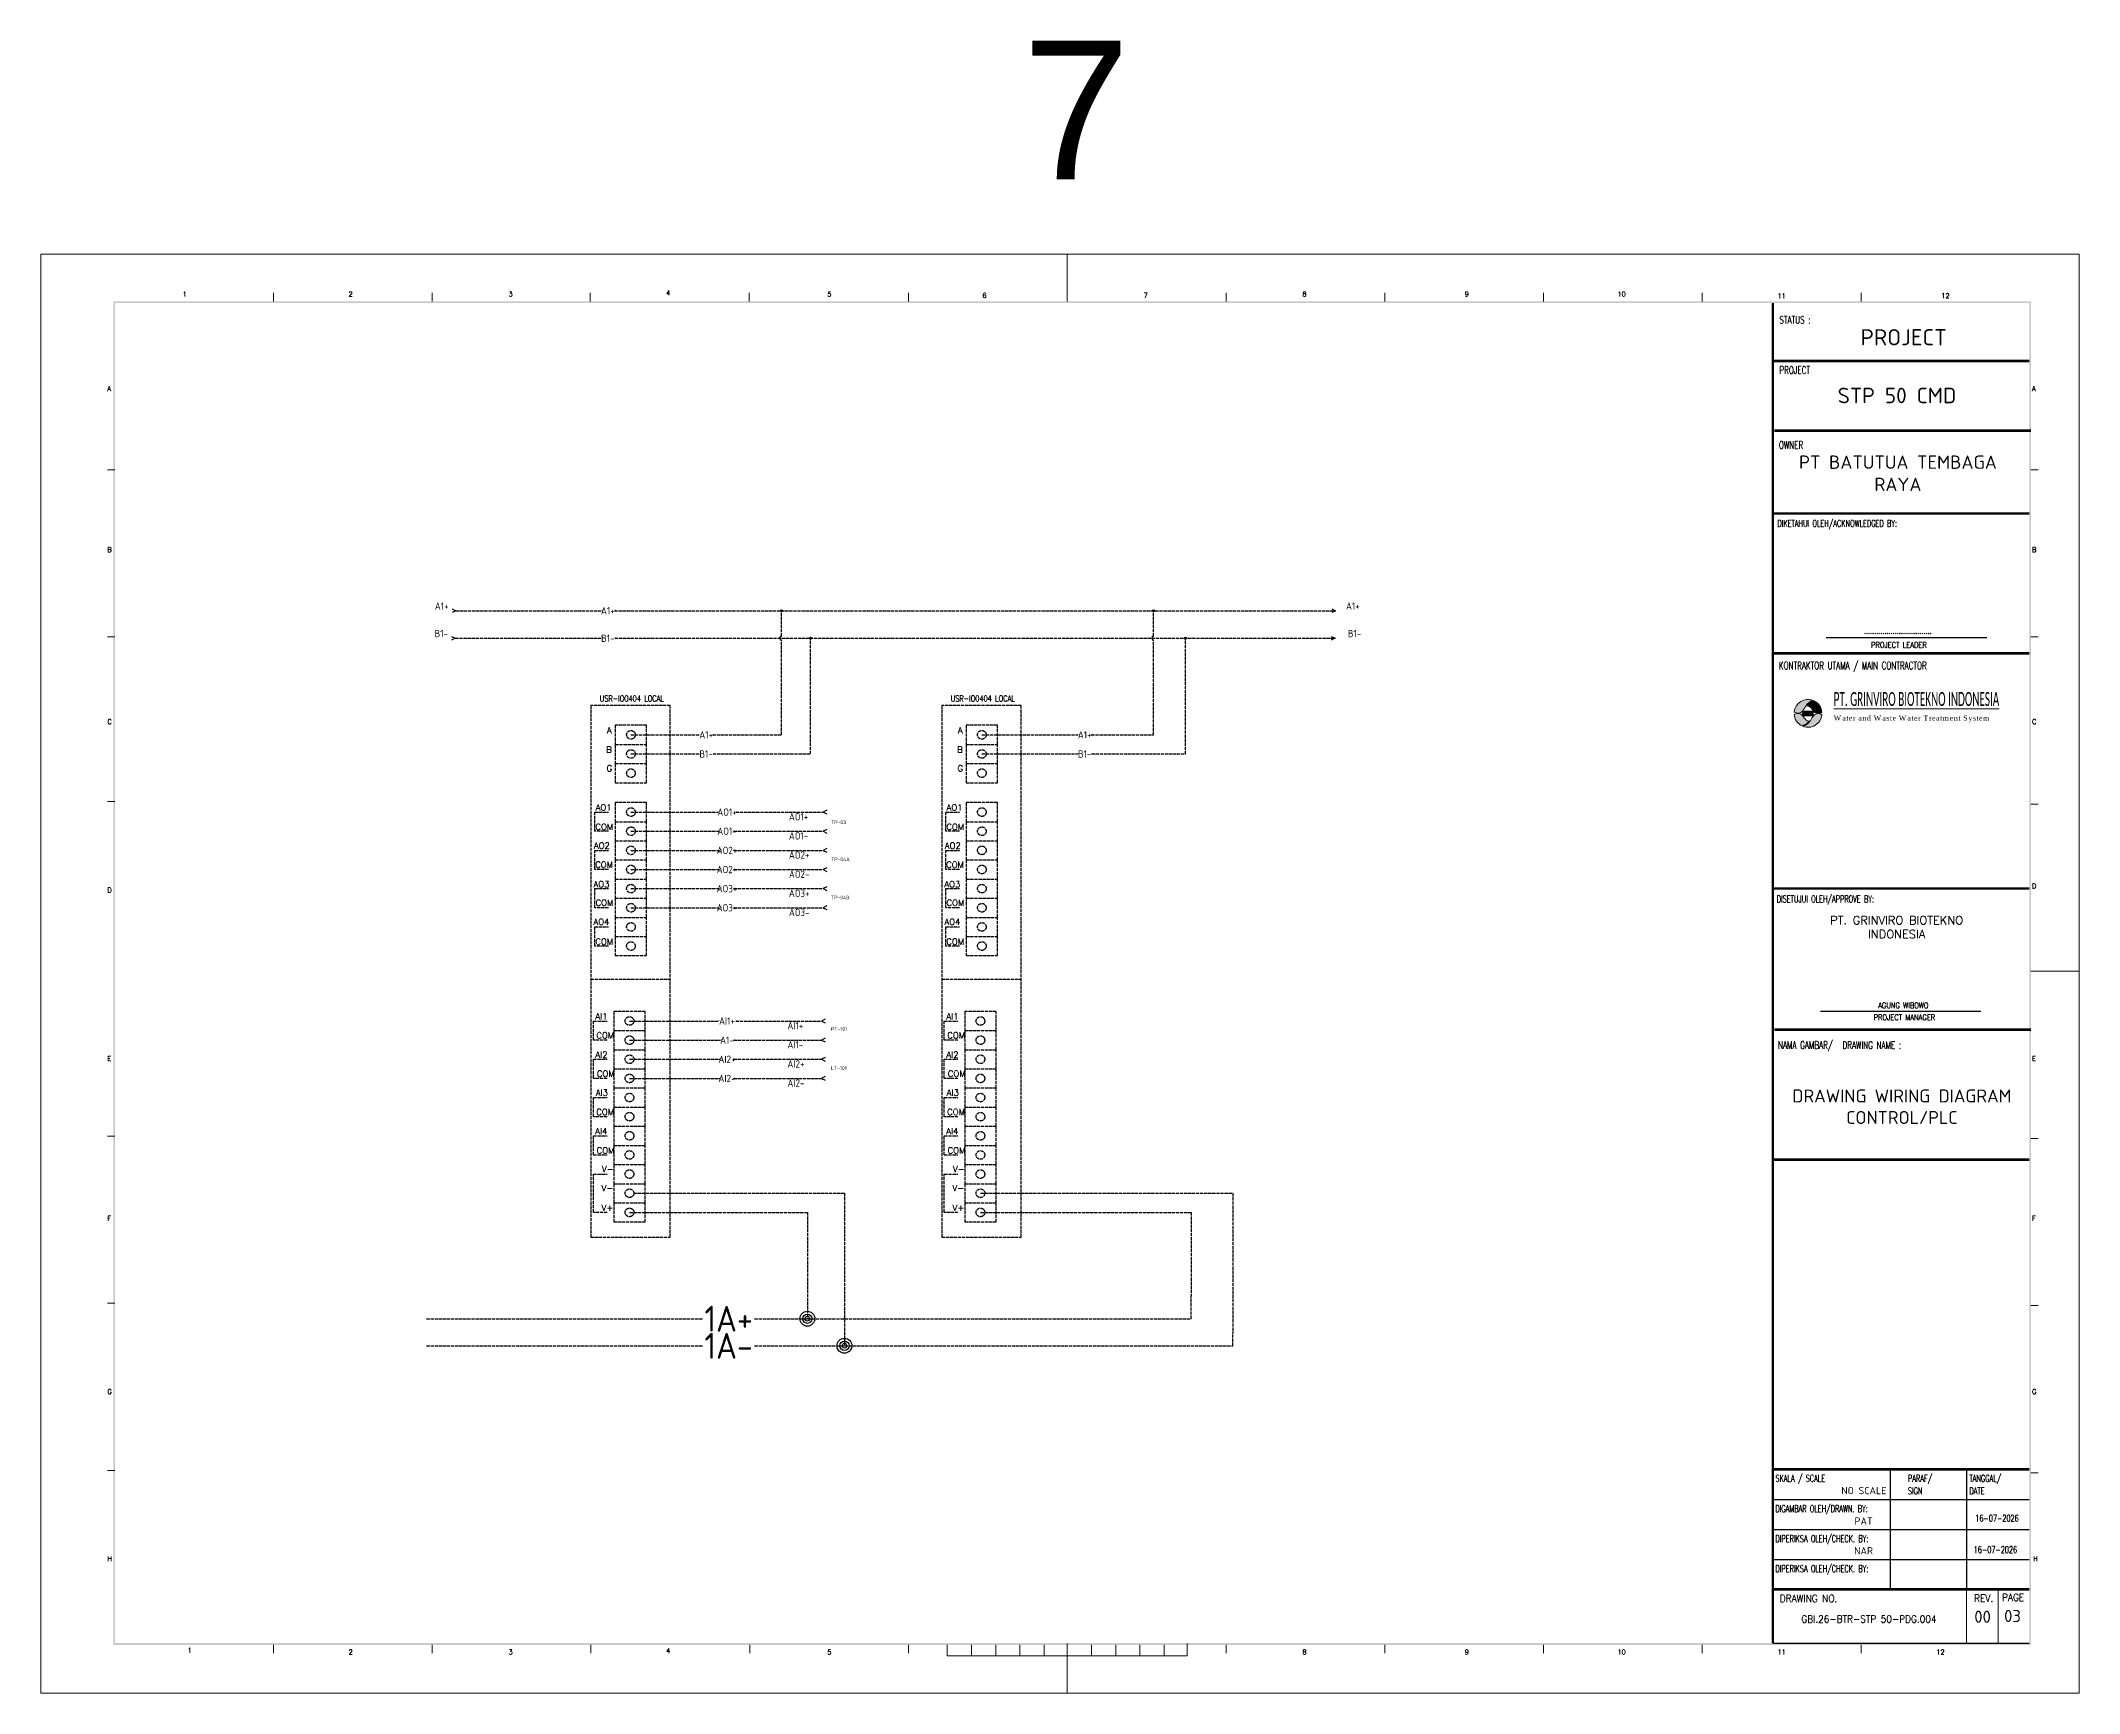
# Model space of a CAD drawing. Header units: millimetres. Extents: x 67033 to 212947, y 35102 to 335921.
# Drawn here: x 84038 to 91555, y 157136 to 163233 of the extents above; entities that cross this region are included whole.
import ezdxf
from ezdxf.enums import TextEntityAlignment as Align

# ---------------------------------------------------------------- set-up
doc = ezdxf.new("R2010")
doc.units = ezdxf.units.MM
doc.linetypes.add('ACAD_ISO02W100', pattern=[15, 12, -3])
for name, color, linetype in [('BORDER', 7, 'Continuous'), ('DESC', 1, 'Continuous'), ('MISC', 2, 'Continuous'), ('RED_2.5mm^2', 1, 'Continuous'), ('S-Kop', 7, 'Continuous'), ('SYMS', 7, 'Continuous'), ('WIRES', 7, 'Continuous')]:
    doc.layers.add(name, color=color, linetype=linetype)
doc.layers.add('G-0.9', color=250, linetype='Continuous', lineweight=9)
doc.styles.add('3', font='ROMANS.SHX', dxfattribs={"width": 0.75})
doc.styles.add('ISOCPEUR', font='isocpeur.ttf')
doc.styles.add('ROMANS', font='romans.shx', dxfattribs={"height": 0.3})
doc.styles.get("Standard").update_dxf_attribs({"font": 'arial.ttf'})
doc.styles.add('WD', font='romans.shx')
doc.styles.add('WD_IEC', font='isocp2.shx', dxfattribs={"width": 0.9, "height": 4})

msp = doc.modelspace()

# ---------------------------------------------------------------- texts
at = {"attachment_point": 1}
for s, width, gutter_width, insert, char_height in [('7', 275674.441, 2556.3, (87657.3, 163232.6), 511.3), ('\\pxqc;{\\Fromans|c0;PT. GRINVIRO BIOTEKNO INDONESIA}', 651.474, 1.76, (90556.2, 160003.2), 30.82)]:
    msp.add_mtext_dynamic_manual_height_columns(s, width=width, gutter_width=gutter_width, heights=[0], dxfattribs=dict(at, insert=insert, char_height=char_height))
at = {"color": 1, "linetype": 'ACAD_ISO02W100', "style": 'WD_IEC'}
for tag, p in [('TP-03', (86951.9, 160356)), ('TP-04A', (86951.9, 160219.4)), ('TP-04B', (86951.9, 160078.2)), ('PT-101', (86951.9, 159593.1)), ('LT-101', (86951.9, 159449.1))]:
    msp.add_attdef(tag, text='', height=13.5, dxfattribs=at).set_placement(p, align=Align.TOP_LEFT)
at = {"layer": 'BORDER', "linetype": 'Continuous', "lineweight": 9, "style": 'ROMANS'}
for s, height, p in [('1', 17.9, (84560.6, 162288.9)), ('2', 17.9, (85172.9, 162288.9)), ('3', 17.9, (85762.8, 162288.9)), ('4', 17.9, (86343.9, 162293.4)), ('5', 17.9, (86938.3, 162288.9)), ('8', 17.9, (88690.3, 162288.9)), ('9', 17.9, (89289.2, 162288.9)), ('10', 17.88, (89852.3, 162288.9)), ('6', 17.9, (87510.4, 162284.4)), ('7', 17.9, (88104.8, 162284.4)), ('11', 17.88, (90442.3, 162281.9)), ('12', 17.88, (91046.3, 162283)), ('A', 17.9, (84283.5, 161940.3)), ('A', 17.9, (91380.9, 161940.3)), ('B', 17.9, (84283.5, 161345.9)), ('B', 17.9, (91380.9, 161345.9)), ('C', 17.9, (84283.5, 160711.2)), ('C', 17.9, (91380.9, 160711.2)), ('D', 17.9, (84283.5, 160090)), ('D', 17.9, (91380.9, 160104.8)), ('E', 17.9, (84283.5, 159468.7)), ('E', 17.9, (91380.9, 159468.7)), ('F', 17.9, (84283.5, 158878.8)), ('F', 17.9, (91380.9, 158878.8)), ('G', 17.9, (84283.5, 158239.6)), ('G', 17.9, (91380.9, 158239.6)), ('H', 17.9, (84283.5, 157622.9)), ('H', 17.9, (91385.4, 157622.9)), ('1', 17.9, (84578.5, 157284.8)), ('2', 17.9, (85172.9, 157278.7)), ('3', 17.9, (85762.8, 157278.7)), ('4', 17.9, (86343.9, 157283.2)), ('5', 17.9, (86938.3, 157278.7)), ('8', 17.9, (88690.3, 157278.7)), ('9', 17.9, (89289.2, 157278.7)), ('10', 17.88, (89852.3, 157278.7)), ('11', 17.88, (90442.3, 157278.7)), ('12', 17.88, (91027.8, 157278.7))]:
    msp.add_text(s, height=height, dxfattribs=at).set_placement(p)
at = {"layer": 'BORDER', "linetype": 'Continuous', "lineweight": 9, "style": 'ISOCPEUR'}
for s, p in [('NO SCALE', (90761.2, 157870.1)), ('PAT', (90759.9, 157757.5)), ('NAR', (90759.9, 157648))]:
    msp.add_text(s, height=26.82, dxfattribs=at).set_placement(p, align=Align.CENTER)
at = {"layer": 'BORDER', "linetype": 'Continuous', "lineweight": 9, "style": 'ROMANS', "width": 0.9}
for s, height, p in [('DRAWING NO.', 26.816, (90557.1, 157472.1)), ('REV.', 26.82, (91202.8, 157472.7)), ('GBI.26-BTR-STP 50-PDG.004', 26.816, (90779.6, 157396.1))]:
    msp.add_text(s, height=height, dxfattribs=at).set_placement(p, align=Align.CENTER)
at = {"layer": 'BORDER', "color": 7, "lineweight": 9, "style": 'ROMANS', "width": 0.9}
msp.add_text('PAGE', height=26.82, dxfattribs=at).set_placement((91270.5, 157476))
at = {"layer": 'BORDER', "linetype": 'Continuous', "lineweight": 9, "style": 'ISOCPEUR'}
for s, p in [('00', (91198.8, 157418)), ('03', (91309.2, 157420.8))]:
    msp.add_text(s, height=44.69, dxfattribs=at).set_placement(p, align=Align.MIDDLE)
at = {"layer": 'BORDER', "color": 4, "lineweight": 9, "attachment_point": 5, "style": 'ISOCPEUR'}
for s, insert, char_height, width in [('{\\C256;PROJECT}', (90907.7, 162138.6), 59.592, 938.234), ('{\\C256;STP 50 CMD}', (90883, 161923.8), 57.208, 951.976), ('{\\C256;PT BATUTUA TEMBAGA RAYA}', (90886.5, 161636.7), 49.237, 788.086), ('{\\C256;DRAWING WIRING DIAGRAM CONTROL/PLC}', (90900.9, 159299.7), 47.674, 951.976)]:
    msp.add_mtext(s, dxfattribs=dict(at, insert=insert, char_height=char_height, width=width))
at = {"layer": 'G-0.9', "color": 0, "linetype": 'ByBlock', "lineweight": 9, "insert": (90649.7, 160829.7), "char_height": 21.2734, "attachment_point": 1}
msp.add_mtext_dynamic_manual_height_columns('\\pxql;{\\fCalibri|b0|i0|c0|p34;\\H2.4242x;\\W0.51;\\LPT. GRINVIRO BIOTEKNO INDONESIA\\fBatang|b1|i0|c0|p18;\\H0.49499x;\\T0.95;\\P\\pq*;\\fBatang|b0|i0|c129|p18;\\H0.76917x;\\W0.8;\\T1.17;\\lWate\\fBatang|b0|i0|c0|p18;r and Waste Water Treatment System}', width=1321.664, gutter_width=2.34, heights=[0], dxfattribs=at)
at = {"layer": 'S-Kop', "color": 7, "linetype": 'ByBlock', "style": '3', "width": 0.7}
for s, height, p in [('STATUS :', 27.7, (90449.5, 162189.1)), ('PROJECT', 27.7, (90449.5, 162003.7)), ('OWNER', 27.7, (90447.6, 161727.2)), ('DIKETAHUI OLEH/ACKNOWLEDGED BY:', 25.177, (90442.1, 161439.2)), ('.................................', 25.177, (90761.3, 161043.9)), ('PROJECT LEADER', 20.981, (90787.7, 160993.2)), ('KONTRAKTOR UTAMA / MAIN CONTRACTOR', 27.695, (90447.6, 160913.4)), ('DISETUJUI OLEH/APPROVE BY:', 25.177, (90439.7, 160053.6)), ('AGUNG WIBOWO', 20.981, (90813.7, 159662.9)), ('PROJECT MANAGER', 20.981, (90797.1, 159618.9)), ('NAMA GAMBAR/', 27.695, (90444.6, 159513.6)), ('DRAWING NAME :', 27.695, (90682.2, 159513.1)), ('SKALA / SCALE', 25.177, (90434.8, 157916.2)), ('PARAF/', 25.18, (90923.5, 157916.3)), ('TANGGAL/', 25.18, (91150.3, 157916.3)), ('SIGN', 25.18, (90923.5, 157869.7)), ('DATE', 25.18, (91150.3, 157869.7)), ('DIGAMBAR OLEH/DRAWN. BY:', 25.177, (90434.8, 157804.4)), ('16-07-2026', 25.18, (91171.9, 157768.9)), ('DIPERIKSA OLEH/CHECK. BY:', 25.177, (90434.8, 157693.6)), ('16-07-2026', 25.18, (91166, 157652.9)), ('DIPERIKSA OLEH/CHECK. BY:', 25.177, (90434.8, 157582.8))]:
    msp.add_text(s, height=height, dxfattribs=at).set_placement(p)
at = {"layer": 'WIRES', "linetype": 'ACAD_ISO02W100', "style": '3', "width": 0.7}
for p in [(86099.1, 160794.3), (87393.3, 160794.3)]:
    msp.add_text('USR-IO0404 LOCAL ', height=22.883, dxfattribs=at).set_placement(p)
at = {"layer": 'WIRES', "color": 7, "linetype": 'ACAD_ISO02W100', "style": 'WD'}
for s, height, p in [('A', 22.9, (86125.4, 160677.2)), ('A', 22.9, (87419.6, 160677.2)), ('B', 22.9, (86123.1, 160606)), ('B', 22.9, (87417.3, 160606)), ('G', 22.9, (86124.3, 160536.6)), ('G', 22.9, (87418.5, 160536.6)), ('AO1', 22.88, (86084, 160392.2)), ('AO1', 22.88, (87378.2, 160392.2)), ('AO2', 22.88, (86077.4, 160251.6)), ('COM', 22.88, (86083.1, 160321)), ('AO2', 22.88, (87371.6, 160251.6)), ('COM', 22.88, (87377.3, 160321)), ('COM', 22.88, (86082.4, 160181)), ('COM', 22.88, (87376.6, 160181)), ('AO3', 22.88, (86075.9, 160109.2)), ('AO3', 22.88, (87370.1, 160109.2)), ('COM', 22.88, (86083.7, 160040.7)), ('COM', 22.88, (87377.9, 160040.7)), ('AO4', 22.88, (86075.9, 159970.4)), ('AO4', 22.88, (87370.2, 159970.4)), ('COM', 22.88, (86082.9, 159897.5)), ('COM', 22.88, (87377.1, 159897.5)), ('AI1', 22.88, (86083, 159621.7)), ('AI1', 22.88, (87377.2, 159621.7)), ('COM', 22.88, (86086.6, 159551.3)), ('COM', 22.88, (87380.8, 159551.3)), ('AI2', 22.88, (86083, 159480.2)), ('AI2', 22.88, (87377.2, 159480.2)), ('COM', 22.88, (86088.6, 159409.9)), ('COM', 22.88, (87382.8, 159409.9)), ('AI3', 22.88, (86084.3, 159339.9)), ('AI3', 22.88, (87378.5, 159339.9)), ('COM', 22.88, (86086.2, 159268.8)), ('COM', 22.88, (87380.4, 159268.8)), ('AI4', 22.88, (86082.4, 159198.3)), ('COM', 22.88, (86087.7, 159126.9)), ('AI4', 22.88, (87376.6, 159198.3)), ('COM', 22.88, (87381.9, 159126.9)), ('V-', 22.88, (86107, 159058.6)), ('V-', 22.88, (87401.2, 159058.6)), ('V-', 22.88, (86105.5, 158987.7)), ('V-', 22.88, (87399.7, 158987.7)), ('V+', 22.88, (86105.9, 158915.2)), ('V+', 22.88, (87400.1, 158915.2))]:
    msp.add_text(s, height=height, dxfattribs=at).set_placement(p)

# ---------------------------------------------------------------- blocks, each defined once
blk = doc.blocks.new('HA1X1')
blk.add_lwpolyline([(-2.5, 1.25), (0, 0), (-2.5, -1.25)])
at = {"style": 'WD_IEC', "flags": 1}
blk.add_attdef('X4TERM01', (0, 0), '', height=0.32, dxfattribs=at)
at = {"style": 'WD_IEC'}
blk.add_attdef('DESC1', (2.5, 0.675), '', height=2.5, dxfattribs=at)
blk.add_attdef('DESC2', text='', height=2.5, dxfattribs=at).set_placement((2.5, -0.675), align=Align.TOP_LEFT)
blk = doc.blocks.new('HT0_LGENERIC')
at = {"style": 'WD_IEC'}
blk.add_attdef('COLOR', text='', height=2.5, dxfattribs=at).set_placement((0, 0), align=Align.MIDDLE_CENTER)
for tag, p in [('X4_TINY_DOT_DONT_REMOVE', (-2.5, 0)), ('X1_TINY_DOT_DONT_REMOVE', (2.5, 0))]:
    blk.add_attdef(tag, p, '', height=0.002, dxfattribs=at)
at = {"style": 'WD_IEC', "flags": 1}
for tag, p in [('X4TERM01', (-2.5, 0)), ('X1TERM01', (2.5, 0))]:
    blk.add_attdef(tag, p, '', height=0.2, dxfattribs=at)
blk = doc.blocks.new('HA1X3Y')
blk.add_lwpolyline([(-2.5, 1.25), (0, 0), (-2.5, -1.25)])
at = {"style": 'WD_IEC'}
blk.add_attdef('DESC1', text='', height=2.5, dxfattribs=at).set_placement((-5, 0.675), align=Align.RIGHT)
at = {"style": 'WD_IEC', "flags": 1}
blk.add_attdef('X1TERM01', (0, 0), '', height=0.32, dxfattribs=at)
at = {"style": 'WD_IEC'}
blk.add_attdef('DESC2', text='', height=2.5, dxfattribs=at).set_placement((-5, -0.675), align=Align.TOP_RIGHT)
blk = doc.blocks.new('WDDOT')
for radius in [0.72, 0.449, 0.223]:
    blk.add_circle((0, 0), radius)

# ---------------------------------------------------------------- hatches: boundary and pattern name
at = {"layer": 'G-0.9', "true_color": 0x139b48}
h = msp.add_hatch(color=114, dxfattribs=at)
edge = h.paths.add_edge_path(flags=0)
edge.add_spline(control_points=[(90606.1, 160745.9), (90605.5, 160746.2), (90604.2, 160746.8), (90602.7, 160747.4), (90601.4, 160747.9), (90600.4, 160748.3), (90599.5, 160748.7), (90598.5, 160749), (90597.5, 160749.3), (90596.5, 160749.6), (90595.5, 160749.8), (90594.5, 160750), (90593.5, 160750.1), (90592.1, 160750.2), (90590.4, 160750.2), (90588.7, 160750), (90587.4, 160749.7), (90586.4, 160749.4), (90585.4, 160749.1), (90584.4, 160748.7), (90583.5, 160748.3), (90582.2, 160747.6), (90580.7, 160746.8), (90579.1, 160745.6), (90577.5, 160744.2), (90576, 160742.8), (90574.6, 160741.3), (90573.3, 160739.7), (90572.3, 160738.3), (90571.5, 160737.2), (90570.7, 160736.1), (90570, 160734.9), (90569.3, 160733.8), (90568.7, 160732.9), (90568.2, 160732), (90567.7, 160731.1), (90567.2, 160730.2), (90566.5, 160729), (90565.8, 160727.8), (90565.1, 160726.7), (90564.6, 160725.8), (90564.1, 160724.9), (90563.4, 160723.8), (90562.4, 160722.3), (90561.3, 160720.7), (90559.6, 160718.5), (90557.3, 160715.9), (90554.3, 160713.1), (90551.1, 160710.5), (90548.2, 160708.7), (90545.8, 160707.4), (90544, 160706.5), (90542.1, 160705.6), (90539.6, 160704.5), (90537.7, 160703.7), (90536.5, 160703.1)], knot_values=[-1, -1, -1, -1, -0.977273, -0.954545, -0.943182, -0.931818, -0.920455, -0.909091, -0.897727, -0.886364, -0.875, -0.863636, -0.852273, -0.840909, -0.818182, -0.795455, -0.784091, -0.772727, -0.761364, -0.75, -0.738636, -0.727273, -0.704545, -0.681818, -0.659091, -0.636364, -0.613636, -0.590909, -0.568182, -0.556818, -0.545455, -0.522727, -0.511364, -0.5, -0.488636, -0.477273, -0.465909, -0.454545, -0.431818, -0.420455, -0.409091, -0.397727, -0.386364, -0.363636, -0.340909, -0.318182, -0.272727, -0.227273, -0.181818, -0.136364, -0.113636, -0.090909, -0.068182, -0.045455, 0, 0, 0, 0], degree=3, periodic=0)
edge.add_arc((90555.1, 160750.8), 51.2, 248.61951, 354.48381)
edge = h.paths.add_edge_path(flags=0)
edge.add_arc((90555.1, 160750.8), 51.2, 68.61951, 174.48381)
edge.add_spline(control_points=[(90504.2, 160755.7), (90504.8, 160755.4), (90506, 160754.8), (90507.6, 160754.2), (90508.9, 160753.7), (90509.8, 160753.3), (90510.8, 160752.9), (90511.8, 160752.6), (90512.7, 160752.3), (90513.7, 160752), (90514.7, 160751.8), (90515.8, 160751.6), (90516.8, 160751.5), (90518.1, 160751.4), (90519.8, 160751.4), (90521.5, 160751.6), (90522.9, 160751.9), (90523.9, 160752.2), (90524.9, 160752.5), (90525.8, 160752.9), (90526.8, 160753.3), (90528, 160754), (90529.5, 160754.8), (90531.2, 160756), (90532.8, 160757.4), (90534.3, 160758.8), (90535.7, 160760.3), (90537, 160761.9), (90538.2, 160763.5), (90539.2, 160765), (90539.9, 160766.1), (90540.5, 160767), (90541, 160767.8), (90541.5, 160768.7), (90542, 160769.6), (90542.6, 160770.5), (90543.1, 160771.4), (90543.6, 160772.3), (90544.1, 160773.2), (90544.6, 160774), (90545.1, 160774.9), (90545.6, 160775.8), (90546.2, 160776.7), (90546.9, 160777.8), (90547.8, 160779.3), (90549, 160780.9), (90550.6, 160783.1), (90552.9, 160785.7), (90555.9, 160788.5), (90559.2, 160791.1), (90562.1, 160792.9), (90564.5, 160794.2), (90566.9, 160795.4), (90570, 160796.8), (90572.5, 160797.9), (90573.8, 160798.5)], knot_values=[-1, -1, -1, -1, -0.977273, -0.954545, -0.943182, -0.931818, -0.920455, -0.909091, -0.897727, -0.886364, -0.875, -0.863636, -0.852273, -0.840909, -0.818182, -0.795455, -0.784091, -0.772727, -0.761364, -0.75, -0.738636, -0.727273, -0.704545, -0.681818, -0.659091, -0.636364, -0.613636, -0.590909, -0.568182, -0.545455, -0.534091, -0.522727, -0.511364, -0.5, -0.488636, -0.477273, -0.465909, -0.454545, -0.443182, -0.431818, -0.420455, -0.409091, -0.397727, -0.386364, -0.363636, -0.340909, -0.318182, -0.272727, -0.227273, -0.181818, -0.136364, -0.113636, -0.090909, -0.045455, 0, 0, 0, 0], degree=3, periodic=0)
at = {"layer": 'G-0.9', "true_color": 0x105689}
h = msp.add_hatch(color=146, dxfattribs=at)
edge = h.paths.add_edge_path(flags=0)
edge.add_arc((90555.1, 160750.8), 51.2, 3.79905, 64.97091)
edge.add_spline(control_points=[(90576.8, 160797.2), (90575.6, 160796.7), (90573.8, 160795.8), (90571.4, 160794.7), (90569.6, 160793.8), (90567.8, 160792.9), (90566, 160791.9), (90564.3, 160791), (90562.6, 160789.9), (90561, 160788.8), (90558.9, 160787.2), (90556.3, 160785.1), (90553.5, 160782.3), (90551.7, 160780.3), (90550.9, 160779.2)], knot_values=[0, 0, 0, 0, 0.125, 0.1875, 0.25, 0.3125, 0.375, 0.4375, 0.5, 0.5625, 0.625, 0.75, 0.875, 1, 1, 1, 1], degree=3, periodic=0)
edge.add_spline(control_points=[(90550.9, 160779.2), (90551.5, 160779.2), (90552.6, 160779.2), (90554.2, 160778.9), (90555.9, 160778.6), (90557.5, 160778.1), (90558.7, 160777.5), (90559.7, 160776.9), (90560.4, 160776.5), (90561.1, 160776), (90561.8, 160775.5), (90562.4, 160775), (90563.3, 160774.2), (90564.1, 160773.5), (90564.9, 160772.7), (90565.4, 160772.1), (90566, 160771.5), (90566.7, 160770.6), (90567.4, 160769.7), (90568.1, 160768.9), (90568.8, 160768), (90569.7, 160766.9), (90570.7, 160765.5), (90571.7, 160764.2), (90572.7, 160762.8), (90573.7, 160761.5), (90574.6, 160760.4), (90575.3, 160759.6), (90575.8, 160758.9), (90576.4, 160758.3), (90576.9, 160757.6), (90577.4, 160757.1), (90577.8, 160756.7), (90578.1, 160756.4), (90578.4, 160756.1), (90578.8, 160755.7), (90579.3, 160755.3), (90579.9, 160754.7), (90580.8, 160754), (90582, 160753.3), (90583.5, 160752.5), (90585.1, 160751.9), (90587.2, 160751.3), (90589.4, 160750.9), (90591.6, 160750.8), (90593.9, 160750.8), (90596.7, 160751.1), (90599.4, 160751.8), (90601.5, 160752.4), (90603.6, 160753.1), (90605.2, 160753.8), (90606.2, 160754.2)], knot_values=[0, 0, 0, 0, 0.025, 0.05, 0.075, 0.1, 0.125, 0.1375, 0.15, 0.1625, 0.175, 0.1875, 0.2, 0.225, 0.2375, 0.25, 0.2625, 0.275, 0.3, 0.3125, 0.325, 0.35, 0.375, 0.4, 0.425, 0.45, 0.475, 0.4875, 0.5, 0.5125, 0.525, 0.5375, 0.54375, 0.55, 0.55625, 0.5625, 0.575, 0.5875, 0.6, 0.625, 0.65, 0.675, 0.7, 0.75, 0.775, 0.8, 0.85, 0.9, 0.925, 0.95, 1, 1, 1, 1], degree=3, periodic=0)
edge = h.paths.add_edge_path(flags=0)
edge.add_arc((90555.1, 160750.8), 51.2, 183.79905, 244.97091, ccw=False)
edge.add_spline(control_points=[(90504.1, 160747.4), (90505.1, 160747.8), (90506.6, 160748.5), (90508.7, 160749.2), (90510.3, 160749.7), (90512, 160750.1), (90514.2, 160750.5), (90516.4, 160750.8), (90518.6, 160750.8), (90520.9, 160750.7), (90523.1, 160750.3), (90525.2, 160749.7), (90526.8, 160749.1), (90528.3, 160748.3), (90529.7, 160747.4), (90530.8, 160746.5), (90531.5, 160745.9), (90531.9, 160745.5), (90532.2, 160745.2), (90532.5, 160744.9), (90532.9, 160744.5), (90533.3, 160744), (90533.9, 160743.3), (90534.4, 160742.7), (90535, 160742), (90535.7, 160741.2), (90536.5, 160740.1), (90537.6, 160738.8), (90538.6, 160737.4), (90539.6, 160736.1), (90540.6, 160734.7), (90541.4, 160733.6), (90542.1, 160732.7), (90542.8, 160731.9), (90543.5, 160731), (90544.3, 160730.1), (90544.8, 160729.5), (90545.4, 160728.9), (90546.2, 160728.1), (90547, 160727.4), (90547.8, 160726.6), (90548.5, 160726.1), (90549.2, 160725.6), (90549.8, 160725.1), (90550.5, 160724.7), (90551.5, 160724.1), (90552.8, 160723.5), (90554.4, 160723), (90556, 160722.7), (90557.7, 160722.4), (90558.8, 160722.4), (90559.4, 160722.4)], knot_values=[0, 0, 0, 0, 0.05, 0.075, 0.1, 0.125, 0.15, 0.2, 0.225, 0.25, 0.3, 0.325, 0.35, 0.375, 0.4, 0.425, 0.4375, 0.44375, 0.45, 0.45625, 0.4625, 0.475, 0.4875, 0.5, 0.5125, 0.525, 0.55, 0.575, 0.6, 0.625, 0.65, 0.675, 0.6875, 0.7, 0.725, 0.7375, 0.75, 0.7625, 0.775, 0.8, 0.8125, 0.825, 0.8375, 0.85, 0.8625, 0.875, 0.9, 0.925, 0.95, 0.975, 1, 1, 1, 1], degree=3, periodic=0)
edge.add_spline(control_points=[(90559.4, 160722.4), (90558.5, 160721.3), (90556.8, 160719.3), (90553.9, 160716.5), (90551.4, 160714.4), (90549.3, 160712.8), (90547.7, 160711.7), (90546, 160710.6), (90544.2, 160709.7), (90542.4, 160708.7), (90540.7, 160707.8), (90538.9, 160706.9), (90536.5, 160705.8), (90534.7, 160704.9), (90533.5, 160704.4)], knot_values=[0, 0, 0, 0, 0.125, 0.25, 0.375, 0.4375, 0.5, 0.5625, 0.625, 0.6875, 0.75, 0.8125, 0.875, 1, 1, 1, 1], degree=3, periodic=0)
at = {"layer": 'G-0.9', "true_color": 0x000000}
h = msp.add_hatch(color=18, dxfattribs=at)
edge = h.paths.add_edge_path(flags=0)
edge.add_spline(control_points=[(90540.5, 160759.1), (90540.3, 160759), (90539.9, 160758.8), (90539.4, 160758.5), (90539, 160758.4), (90538.7, 160758.2), (90538.3, 160758), (90538, 160757.8), (90537.8, 160757.7), (90537.6, 160757.5), (90537.3, 160757.4), (90537, 160757.1), (90536.7, 160756.9), (90536.4, 160756.6), (90536.1, 160756.4), (90535.8, 160756), (90535.4, 160755.5), (90535, 160754.8), (90534.7, 160754.1), (90534.4, 160753.3), (90534.2, 160752.2), (90534.1, 160750.8), (90534.2, 160749.1), (90534.5, 160747.8), (90534.9, 160746.8), (90535.2, 160746.1), (90535.6, 160745.6), (90535.9, 160745.2), (90536.2, 160744.9), (90536.5, 160744.7), (90536.8, 160744.4), (90537.1, 160744.2), (90537.4, 160743.9), (90537.7, 160743.7), (90538.1, 160743.5), (90538.4, 160743.3), (90538.9, 160743), (90539.5, 160742.7), (90540, 160742.4), (90540.3, 160742.3)], knot_values=[0, 0, 0, 0, 0.035714, 0.053571, 0.071429, 0.089286, 0.107143, 0.125, 0.133929, 0.142857, 0.160714, 0.178571, 0.196429, 0.214286, 0.232143, 0.25, 0.285714, 0.321429, 0.357143, 0.392857, 0.428571, 0.5, 0.571429, 0.642857, 0.678571, 0.714286, 0.75, 0.767857, 0.785714, 0.803571, 0.821429, 0.839286, 0.857143, 0.875, 0.892857, 0.910714, 0.928571, 0.964286, 1, 1, 1, 1], degree=3, periodic=0)
edge.add_line((90540.3, 160742.3), (90550.2, 160742.3))
edge.add_line((90550.2, 160742.3), (90550.2, 160752.9))
edge.add_line((90550.2, 160752.9), (90541.9, 160752.9))
edge.add_line((90541.9, 160752.9), (90541.9, 160748.5))
edge.add_line((90541.9, 160748.5), (90545.8, 160748.5))
edge.add_line((90545.8, 160748.5), (90545.8, 160746.6))
edge.add_line((90545.8, 160746.6), (90541.5, 160746.6))
edge.add_spline(control_points=[(90541.5, 160746.6), (90541.3, 160746.6), (90541.1, 160746.8), (90540.8, 160746.9), (90540.6, 160747), (90540.4, 160747.1), (90540.2, 160747.3), (90540.1, 160747.3), (90540, 160747.4), (90539.8, 160747.5), (90539.6, 160747.7), (90539.4, 160747.9), (90539.2, 160748.2), (90539, 160748.6), (90538.8, 160749), (90538.5, 160749.8), (90538.4, 160750.8), (90538.6, 160751.8), (90538.7, 160752.4), (90538.9, 160752.8), (90539.1, 160753.1), (90539.2, 160753.3), (90539.4, 160753.4), (90539.5, 160753.6), (90539.6, 160753.7), (90539.8, 160753.8), (90539.9, 160753.9), (90540, 160754), (90540, 160754), (90540.2, 160754.1), (90540.3, 160754.2), (90540.5, 160754.3), (90540.7, 160754.4), (90540.9, 160754.5), (90541.1, 160754.7), (90541.3, 160754.8), (90541.4, 160754.8)], knot_values=[0, 0, 0, 0, 0.057692, 0.072115, 0.086538, 0.115385, 0.144231, 0.151442, 0.158654, 0.173077, 0.201923, 0.230769, 0.269231, 0.307692, 0.346154, 0.384615, 0.538462, 0.615385, 0.653846, 0.692308, 0.730769, 0.75, 0.769231, 0.788462, 0.807692, 0.826923, 0.836538, 0.846154, 0.855769, 0.865385, 0.884615, 0.903846, 0.923077, 0.942308, 0.961538, 1, 1, 1, 1], degree=3, periodic=0)
edge.add_line((90541.4, 160754.8), (90550.2, 160754.8))
edge.add_line((90550.2, 160754.8), (90550.2, 160759.1))
edge.add_line((90550.2, 160759.1), (90540.5, 160759.1))
h.paths.add_polyline_path([(90573.4, 160759.1), (90569.1, 160759.1), (90569.1, 160742.3), (90573.4, 160742.3)], flags=0)
edge = h.paths.add_edge_path(flags=0)
edge.add_line((90555.5, 160754.8), (90555.5, 160746.6))
edge.add_line((90555.5, 160746.6), (90562.3, 160746.6))
edge.add_spline(control_points=[(90562.3, 160746.6), (90562.4, 160746.6), (90562.5, 160746.7), (90562.6, 160746.8), (90562.7, 160746.9), (90562.8, 160747), (90562.8, 160747), (90562.9, 160747.1), (90562.9, 160747.1), (90562.9, 160747.1), (90562.9, 160747.2), (90563, 160747.2), (90563, 160747.3), (90563, 160747.3), (90563, 160747.4), (90563.1, 160747.5), (90563.1, 160747.6), (90563, 160747.6), (90563, 160747.7), (90563, 160747.7), (90563, 160747.7), (90563, 160747.8), (90563, 160747.8), (90563, 160747.9), (90562.9, 160747.9), (90562.9, 160747.9), (90562.9, 160748), (90562.8, 160748.1), (90562.7, 160748.2), (90562.6, 160748.3), (90562.5, 160748.4), (90562.5, 160748.5)], knot_values=[0, 0, 0, 0, 0.076923, 0.153846, 0.192308, 0.230769, 0.269231, 0.288462, 0.307692, 0.326923, 0.346154, 0.365385, 0.384615, 0.423077, 0.461538, 0.5, 0.538462, 0.576923, 0.596154, 0.615385, 0.634615, 0.653846, 0.673077, 0.692308, 0.711538, 0.730769, 0.769231, 0.807692, 0.846154, 0.923077, 1, 1, 1, 1], degree=3, periodic=0)
edge.add_line((90562.5, 160748.5), (90558.1, 160748.5))
edge.add_line((90558.1, 160748.5), (90558.1, 160752.9))
edge.add_line((90558.1, 160752.9), (90562.5, 160752.9))
edge.add_spline(control_points=[(90562.5, 160752.9), (90562.5, 160752.9), (90562.6, 160753), (90562.7, 160753.1), (90562.7, 160753.2), (90562.8, 160753.2), (90562.8, 160753.3), (90562.8, 160753.3), (90562.9, 160753.4), (90562.9, 160753.4), (90562.9, 160753.4), (90563, 160753.5), (90563, 160753.5), (90563, 160753.6), (90563, 160753.6), (90563, 160753.7), (90563, 160753.8), (90563.1, 160753.9), (90563, 160753.9), (90563, 160754), (90563, 160754.1), (90563, 160754.1), (90563, 160754.2), (90563, 160754.2), (90562.9, 160754.3), (90562.9, 160754.3), (90562.9, 160754.3), (90562.8, 160754.4), (90562.8, 160754.4), (90562.8, 160754.5), (90562.8, 160754.5), (90562.7, 160754.6), (90562.6, 160754.7), (90562.5, 160754.8), (90562.5, 160754.8)], knot_values=[0, 0, 0, 0, 0.090909, 0.136364, 0.159091, 0.181818, 0.204545, 0.227273, 0.25, 0.272727, 0.295455, 0.318182, 0.340909, 0.363636, 0.386364, 0.409091, 0.454545, 0.5, 0.545455, 0.590909, 0.613636, 0.636364, 0.659091, 0.681818, 0.704545, 0.727273, 0.75, 0.772727, 0.795455, 0.818182, 0.840909, 0.863636, 0.909091, 1, 1, 1, 1], degree=3, periodic=0)
edge.add_line((90562.5, 160754.8), (90555.5, 160754.8))
edge = h.paths.add_edge_path(flags=0)
edge.add_line((90551.3, 160759.1), (90563.6, 160759.1))
edge.add_spline(control_points=[(90563.6, 160759.1), (90563.8, 160759), (90564, 160758.9), (90564.3, 160758.8), (90564.5, 160758.7), (90564.7, 160758.6), (90564.9, 160758.4), (90565.1, 160758.4), (90565.2, 160758.3), (90565.3, 160758.2), (90565.4, 160758.1), (90565.5, 160758.1), (90565.7, 160757.9), (90566, 160757.6), (90566.3, 160757.3), (90566.4, 160757.1), (90566.6, 160756.8), (90566.7, 160756.6), (90566.9, 160756.3), (90567, 160756), (90567.1, 160755.6), (90567.2, 160755), (90567.3, 160754.3), (90567.3, 160753.7), (90567.3, 160753.2), (90567.3, 160752.8), (90567.2, 160752.4), (90567.1, 160752.1), (90567, 160751.9), (90566.9, 160751.7), (90566.8, 160751.5), (90566.7, 160751.3), (90566.6, 160751), (90566.5, 160750.8), (90566.4, 160750.7)], knot_values=[0, 0, 0, 0, 0.045455, 0.068182, 0.090909, 0.113636, 0.136364, 0.159091, 0.170455, 0.181818, 0.193182, 0.204545, 0.227273, 0.272727, 0.318182, 0.340909, 0.363636, 0.409091, 0.431818, 0.454545, 0.5, 0.545455, 0.636364, 0.681818, 0.727273, 0.772727, 0.818182, 0.840909, 0.863636, 0.886364, 0.909091, 0.931818, 0.954545, 1, 1, 1, 1], degree=3, periodic=0)
edge.add_spline(control_points=[(90566.4, 160750.7), (90566.4, 160750.5), (90566.5, 160750.3), (90566.7, 160750.1), (90566.8, 160749.9), (90566.9, 160749.7), (90566.9, 160749.5), (90567, 160749.3), (90567.1, 160749.1), (90567.2, 160748.9), (90567.2, 160748.7), (90567.3, 160748.3), (90567.3, 160747.9), (90567.3, 160747.3), (90567.3, 160746.6), (90567.1, 160745.9), (90567, 160745.4), (90566.9, 160745.1), (90566.8, 160744.9), (90566.7, 160744.7), (90566.6, 160744.5), (90566.4, 160744.2), (90566.2, 160743.9), (90565.9, 160743.5), (90565.6, 160743.3), (90565.4, 160743.2), (90565.2, 160743.1), (90565, 160743), (90564.9, 160742.9), (90564.7, 160742.8), (90564.5, 160742.7), (90564.3, 160742.6), (90564, 160742.5), (90563.8, 160742.4), (90563.7, 160742.3)], knot_values=[0, 0, 0, 0, 0.041667, 0.0625, 0.083333, 0.104167, 0.125, 0.145833, 0.166667, 0.1875, 0.208333, 0.25, 0.291667, 0.333333, 0.416667, 0.5, 0.541667, 0.5625, 0.583333, 0.604167, 0.625, 0.666667, 0.708333, 0.75, 0.791667, 0.8125, 0.833333, 0.854167, 0.875, 0.895833, 0.916667, 0.9375, 0.958333, 1, 1, 1, 1], degree=3, periodic=0)
edge.add_line((90563.7, 160742.3), (90551.3, 160742.3))
edge.add_line((90551.3, 160742.3), (90551.3, 160759.1))
at = {"layer": 'G-0.9', "true_color": 0xf26722}
h = msp.add_hatch(color=30, dxfattribs=at)
h.dxf.hatch_style = 1
edge = h.paths.add_edge_path()
edge.add_arc((90555.1, 160750.8), 51.2, 3.79905, 64.97091)
edge.add_spline(control_points=[(90576.8, 160797.2), (90575.6, 160796.7), (90573.7, 160795.8), (90571.4, 160794.7), (90569.6, 160793.8), (90567.8, 160792.9), (90566, 160792), (90564.3, 160791), (90562.6, 160789.9), (90561, 160788.8), (90558.8, 160787.2), (90556.3, 160785.1), (90553.5, 160782.3), (90551.7, 160780.3), (90550.9, 160779.2)], knot_values=[0, 0, 0, 0, 0.125, 0.1875, 0.25, 0.3125, 0.375, 0.4375, 0.5, 0.5625, 0.625, 0.75, 0.875, 1, 1, 1, 1], degree=3, periodic=0)
edge.add_spline(control_points=[(90550.9, 160779.2), (90551.4, 160779.2), (90552.6, 160779.2), (90554.2, 160778.9), (90555.9, 160778.6), (90557.5, 160778.1), (90558.7, 160777.5), (90559.7, 160776.9), (90560.4, 160776.5), (90561.1, 160776), (90561.8, 160775.5), (90562.4, 160775), (90563.3, 160774.2), (90564.1, 160773.5), (90564.8, 160772.7), (90565.4, 160772.1), (90566, 160771.5), (90566.7, 160770.6), (90567.4, 160769.8), (90568.1, 160768.9), (90568.8, 160768), (90569.7, 160766.9), (90570.7, 160765.5), (90571.7, 160764.2), (90572.7, 160762.8), (90573.7, 160761.5), (90574.6, 160760.4), (90575.3, 160759.6), (90575.8, 160758.9), (90576.4, 160758.3), (90576.9, 160757.7), (90577.4, 160757.1), (90577.8, 160756.7), (90578.1, 160756.4), (90578.4, 160756.1), (90578.8, 160755.8), (90579.3, 160755.3), (90579.9, 160754.7), (90580.8, 160754.1), (90582, 160753.3), (90583.5, 160752.6), (90585, 160751.9), (90587.2, 160751.3), (90589.4, 160750.9), (90591.6, 160750.8), (90593.9, 160750.8), (90596.6, 160751.2), (90599.4, 160751.8), (90601.5, 160752.4), (90603.6, 160753.2), (90605.2, 160753.8), (90606.2, 160754.2)], knot_values=[0, 0, 0, 0, 0.025, 0.05, 0.075, 0.1, 0.125, 0.1375, 0.15, 0.1625, 0.175, 0.1875, 0.2, 0.225, 0.2375, 0.25, 0.2625, 0.275, 0.3, 0.3125, 0.325, 0.35, 0.375, 0.4, 0.425, 0.45, 0.475, 0.4875, 0.5, 0.5125, 0.525, 0.5375, 0.54375, 0.55, 0.55625, 0.5625, 0.575, 0.5875, 0.6, 0.625, 0.65, 0.675, 0.7, 0.75, 0.775, 0.8, 0.85, 0.9, 0.925, 0.95, 1, 1, 1, 1], degree=3, periodic=0)

# ---------------------------------------------------------------- linework, layer by layer
at = {"linetype": 'ACAD_ISO02W100'}
for p, q in [((86066.1, 158818.4), (86359.2, 158818.4)), ((87360.3, 158818.4), (87653.4, 158818.4))]:
    msp.add_line(p, q, dxfattribs=at)
at = {"layer": 'BORDER', "linetype": 'Continuous', "lineweight": 9}
for p, q in [((87823.2, 162445.3), (87823.2, 162271)), ((84895.8, 162302.3), (84895.8, 162271)), ((85481.3, 162302.3), (85481.3, 162271)), ((86064.3, 162302.3), (86064.3, 162271)), ((86649.8, 162302.3), (86649.8, 162271)), ((87237.7, 162302.3), (87237.7, 162271)), ((88408.7, 162302.3), (88408.7, 162271)), ((88994.2, 162302.3), (88994.2, 162271)), ((89579.7, 162302.3), (89579.7, 162271)), ((90165.2, 162302.3), (90165.2, 162271)), ((90750.7, 162302.3), (90750.7, 162271)), ((84310.3, 161649.8), (84283.5, 161649.8)), ((91403.2, 161649.8), (91376.4, 161649.8)), ((84310.3, 161033), (84283.5, 161033)), ((91403.2, 161033), (91376.4, 161033)), ((84310.3, 160425.2), (84283.5, 160425.2)), ((91403.2, 160416.2), (91376.4, 160416.2)), ((91555.2, 159799.5), (91376.4, 159799.5)), ((84310.3, 159191.6), (84283.5, 159191.6)), ((91403.2, 159182.7), (91376.4, 159182.7)), ((84310.3, 158574.8), (84283.5, 158574.8)), ((91403.2, 158565.9), (91376.4, 158565.9)), ((84310.3, 157958.1), (84283.5, 157958.1)), ((91403.2, 157949.1), (91376.4, 157949.1)), ((84895.8, 157314.5), (84895.8, 157283.2)), ((85481.3, 157314.5), (85481.3, 157283.2)), ((86066.8, 157314.5), (86066.8, 157283.2)), ((86652.3, 157314.5), (86652.3, 157283.2)), ((87237.7, 157314.5), (87237.7, 157283.2)), ((87380.8, 157274.2), (87380.8, 157314.5)), ((87823.2, 157274.2), (87380.8, 157274.2)), ((87470.2, 157274.2), (87470.2, 157314.5)), ((87470.2, 157274.2), (87470.2, 157314.5)), ((87559.5, 157274.2), (87559.5, 157314.5)), ((87559.5, 157314.5), (87559.5, 157274.2)), ((87648.9, 157274.2), (87648.9, 157314.5)), ((87648.9, 157274.2), (87648.9, 157314.5)), ((87738.3, 157274.2), (87738.3, 157314.5)), ((87738.3, 157314.5), (87738.3, 157274.2)), ((87823.2, 157318.9), (87823.2, 157274.2)), ((87823.2, 157274.2), (87823.2, 157314.5)), ((87823.2, 157310), (87823.2, 157135.7)), ((88265.7, 157274.2), (87823.2, 157274.2)), ((87912.6, 157274.2), (87912.6, 157314.5)), ((87912.6, 157274.2), (87912.6, 157314.5)), ((88002, 157274.2), (88002, 157314.5)), ((88002, 157314.5), (88002, 157274.2)), ((88091.4, 157274.2), (88091.4, 157314.5)), ((88091.4, 157274.2), (88091.4, 157314.5)), ((88180.8, 157274.2), (88180.8, 157314.5)), ((88180.8, 157314.5), (88180.8, 157274.2)), ((88265.7, 157318.9), (88265.7, 157274.2)), ((88408.7, 157314.5), (88408.7, 157283.2)), ((88994.2, 157314.5), (88994.2, 157283.2)), ((89579.7, 157314.5), (89579.7, 157283.2)), ((90165.2, 157314.5), (90165.2, 157283.2)), ((90750.7, 157314.5), (90750.7, 157283.2))]:
    msp.add_line(p, q, dxfattribs=at)
at = {"layer": 'BORDER', "lineweight": 9}
for p, q in [((91139, 157320.5), (91139, 157517.2)), ((91255.7, 157320.5), (91255.7, 157517.2))]:
    msp.add_line(p, q, dxfattribs=at)
at = {"layer": 'BORDER', "linetype": 'Continuous', "lineweight": 9}
msp.add_lwpolyline([(84037.7, 157135.7), (91555.2, 157135.7), (91555.2, 162445.3), (84037.7, 162445.3)], close=True, dxfattribs=at)
at = {"layer": 'BORDER', "lineweight": 9}
for points in [[(84311.6, 162265.2), (84305.4, 162271.5), (84311.6, 157320.5), (84305.4, 157314.1)], [(91370.6, 162265.2), (91376.9, 162271.5), (84311.6, 162265.2), (84305.4, 162271.5)], [(91370.6, 157320.5), (91376.9, 157314), (91370.6, 162265.2), (91376.9, 162271.5)], [(84311.6, 157320.5), (84305.4, 157314.1), (91370.6, 157320.5), (91376.8, 157314.1)]]:
    msp.add_trace(points, dxfattribs=at)
at = {"layer": 'G-0.9', "flags": 128}
for points in [[(90540.3, 160742.3), (90550.2, 160742.3), (90550.2, 160752.9), (90541.9, 160752.9), (90541.9, 160748.5), (90545.8, 160748.5), (90545.8, 160746.6), (90541.5, 160746.6)], [(90541.4, 160754.8), (90550.2, 160754.8), (90550.2, 160759.1), (90540.5, 160759.1)], [(90563.6, 160759.1), (90551.3, 160759.1), (90551.3, 160742.3), (90563.7, 160742.3)], [(90562.5, 160754.8), (90555.5, 160754.8), (90555.5, 160746.6), (90562.3, 160746.6)], [(90562.5, 160748.5), (90558.1, 160748.5), (90558.1, 160752.9), (90562.5, 160752.9)]]:
    msp.add_lwpolyline(points, dxfattribs=at)
msp.add_lwpolyline([(90569.1, 160759.1), (90569.1, 160742.3), (90573.4, 160742.3), (90573.4, 160759.1)], close=True, dxfattribs=at)
at = {"layer": 'G-0.9'}
for start, end in [(68.61951, 174.48381), (183.79905, 244.97091), (248.61951, 354.48381), (3.79905, 64.97091)]:
    msp.add_arc((90555.1, 160750.8), 51.2, start, end, dxfattribs=at)
for points, knots in [([(90559.4, 160722.4), (90558.1, 160722.5), (90555.8, 160722.6), (90552, 160723.7), (90545.3, 160728), (90539.9, 160735.9), (90534.1, 160743.2), (90530.2, 160747.3), (90525.8, 160749.6), (90520.9, 160750.9), (90515.3, 160750.8), (90509.6, 160749.6), (90505.9, 160748.1), (90503.9, 160747.4)], [0, 0, 0, 0, 0.800651, 1.518242, 2.532327, 5.936559, 7.573772, 8.70454, 9.56876, 10.74237, 11.970599, 13.185794, 14.545118, 14.545118, 14.545118, 14.545118]), ([(90504.2, 160755.7), (90506.7, 160754.6), (90511.4, 160752.4), (90519.9, 160750.6), (90529.9, 160754), (90540.5, 160765), (90547, 160780.5), (90560.1, 160792.6), (90569.2, 160796.5), (90573.8, 160798.5)], [0, 0, 0, 0, 1.77058, 3.393034, 5.562151, 8.247128, 13.149554, 16.315625, 19.557538, 19.557538, 19.557538, 19.557538]), ([(90540.5, 160759.1), (90538.7, 160758.2), (90535.2, 160756.6), (90533.6, 160750.8), (90535.1, 160745), (90538.5, 160743.2), (90540.3, 160742.3)], [0, 0, 0, 0, 1.229804, 2.437196, 3.580463, 4.824631, 4.824631, 4.824631, 4.824631]), ([(90606.1, 160745.9), (90603.6, 160747), (90598.9, 160749.2), (90590.3, 160751), (90580.4, 160747.6), (90569.7, 160736.6), (90563.2, 160721.1), (90550.2, 160709), (90541.1, 160705.1), (90536.5, 160703.1)], [0, 0, 0, 0, 1.77058, 3.393034, 5.562151, 8.247128, 13.149554, 16.315625, 19.557538, 19.557538, 19.557538, 19.557538]), ([(90541.4, 160754.8), (90540.6, 160754.4), (90538.9, 160753.5), (90538.2, 160750.6), (90539.1, 160747.7), (90540.8, 160746.9), (90541.5, 160746.6)], [0, 0, 0, 0, 0.584991, 1.189068, 1.826502, 2.358268, 2.358268, 2.358268, 2.358268]), ([(90576.8, 160797.2), (90574.1, 160796), (90567.8, 160793.1), (90558.5, 160787.7), (90553.4, 160782), (90550.9, 160779.2)], [0, 0, 0, 0, 1.905415, 4.517435, 6.909466, 6.909466, 6.909466, 6.909466]), ([(90550.9, 160779.2), (90552.1, 160779.1), (90554.5, 160779), (90558.2, 160777.9), (90565, 160773.6), (90570.3, 160765.7), (90576.2, 160758.4), (90580.1, 160754.3), (90584.4, 160752), (90589.3, 160750.7), (90595, 160750.8), (90600.7, 160752), (90604.4, 160753.5), (90606.3, 160754.2)], [0, 0, 0, 0, 0.800651, 1.518242, 2.532327, 5.936559, 7.573772, 8.70454, 9.56876, 10.74237, 11.970599, 13.185794, 14.545118, 14.545118, 14.545118, 14.545118]), ([(90562.5, 160748.5), (90562.8, 160748.1), (90563.4, 160747.5), (90562.7, 160746.9), (90562.3, 160746.6)], [0, 0, 0, 0, 0.2497945, 0.5029929, 0.5029929, 0.5029929, 0.5029929]), ([(90562.5, 160754.8), (90562.8, 160754.5), (90563.3, 160753.9), (90562.8, 160753.2), (90562.5, 160752.9)], [0, 0, 0, 0, 0.2433245, 0.4954782, 0.4954782, 0.4954782, 0.4954782]), ([(90563.6, 160759.1), (90564.5, 160758.7), (90566.2, 160757.9), (90567.3, 160755.2), (90567.4, 160752.6), (90566.7, 160751.2), (90566.4, 160750.7)], [0, 0, 0, 0, 0.612322, 1.188004, 1.787757, 2.213398, 2.213398, 2.213398, 2.213398]), ([(90563.7, 160742.3), (90564.5, 160742.7), (90566.3, 160743.4), (90567.3, 160746.1), (90567.4, 160748.7), (90566.7, 160750.1), (90566.4, 160750.7)], [0, 0, 0, 0, 0.594814, 1.170497, 1.77025, 2.195891, 2.195891, 2.195891, 2.195891]), ([(90533.5, 160704.4), (90536.1, 160705.6), (90542.4, 160708.5), (90551.8, 160713.9), (90556.9, 160719.6), (90559.4, 160722.4)], [0, 0, 0, 0, 1.905415, 4.517435, 6.909466, 6.909466, 6.909466, 6.909466])]:
    msp.add_open_spline(points, degree=3, knots=knots, dxfattribs=at)
at = {"layer": 'RED_2.5mm^2', "linetype": 'ACAD_ISO02W100'}
for p, q in [((85568.4, 161129.5), (86104.7, 161129.5)), ((86153, 161129.5), (88812, 161129.5)), ((86769.3, 161035.2), (86769.3, 161129.5)), ((88141.7, 161035.2), (88141.7, 161129.5)), ((85566.4, 161028.4), (86103.4, 161028.4)), ((86154.3, 161028.4), (88812, 161028.4)), ((86876.8, 160601.1), (86876.8, 161028.4)), ((88259, 160601.1), (88259, 161028.4)), ((86769.3, 160671.8), (86769.3, 161021.5)), ((88141.7, 160671.8), (88141.7, 161021.5)), ((86214.1, 160671.8), (86467.6, 160671.8)), ((86515.8, 160671.8), (86769.3, 160671.8)), ((87508.3, 160671.8), (87863.6, 160671.8)), ((87911.8, 160671.8), (88141.7, 160671.8)), ((86214.1, 160601.1), (86466, 160601.1)), ((86516.9, 160601.1), (86876.8, 160601.1)), ((87508.3, 160601.1), (87862, 160601.1)), ((87912.9, 160601.1), (88259, 160601.1)), ((86214.1, 160386.7), (86535.2, 160386.7)), ((86601.5, 160386.7), (86922.6, 160386.7)), ((86214.1, 160316.1), (86544.3, 160316.1)), ((86592.5, 160316.1), (86922.6, 160316.1)), ((86214.1, 160245.5), (86544.3, 160245.5)), ((86592.5, 160245.5), (86922.6, 160245.5)), ((86214.1, 160174.9), (86544.3, 160174.9)), ((86592.5, 160174.9), (86922.6, 160174.9)), ((86214.1, 160104.3), (86544.3, 160104.3)), ((86592.5, 160104.3), (86922.6, 160104.3)), ((86214.1, 160033.7), (86544.3, 160033.7)), ((86592.5, 160033.7), (86922.6, 160033.7)), ((86208.8, 159615.9), (86535.2, 159615.9)), ((86601.5, 159615.9), (86917.2, 159615.9)), ((86208.8, 159545.3), (86544.3, 159545.3)), ((86592.5, 159545.3), (86917.2, 159545.3)), ((86208.8, 159474.7), (86544.3, 159474.7)), ((86592.5, 159474.7), (86917.2, 159474.7)), ((86208.8, 159404.1), (86544.3, 159404.1)), ((86592.5, 159404.1), (86917.2, 159404.1)), ((86224.7, 158980.4), (87001.6, 158980.4)), ((87001.6, 158980.4), (87001.6, 158417.7)), ((87503, 158980.4), (88433.8, 158980.4)), ((88433.8, 158980.4), (88433.8, 158464.2)), ((86208.8, 158909.8), (86864.8, 158909.8)), ((86864.8, 158909.8), (86864.8, 158517.5)), ((87503, 158909.8), (88280.7, 158909.8)), ((88280.7, 158909.8), (88280.7, 158603.2)), ((88280.7, 158517.5), (88280.7, 158603.2)), ((85460.7, 158517.5), (86478.6, 158517.5)), ((86670.3, 158517.5), (86866.7, 158517.5)), ((86866.7, 158517.5), (86999.7, 158517.5)), ((87003.5, 158517.5), (88280.7, 158517.5)), ((85460.7, 158417.7), (86478.6, 158417.7)), ((86670.3, 158417.7), (86866.7, 158417.7)), ((86866.7, 158417.7), (87003.5, 158417.7)), ((87003.5, 158417.7), (88433.8, 158417.7)), ((88433.8, 158417.7), (88433.8, 158466.8))]:
    msp.add_line(p, q, dxfattribs=at)
for centre, radius, start, end in [((86769.3, 161028.4), 6.87, 90, 270), ((88141.7, 161028.4), 6.87, 90, 270), ((87001.6, 158517.5), 1.9, 0, 180)]:
    msp.add_arc(centre, radius, start, end, dxfattribs=at)
at = {"layer": 'S-Kop', "color": 7, "linetype": 'ByBlock'}
for p, q in [((90424.9, 162050.8), (91370.6, 162050.8)), ((90424.9, 157851.1), (91370.6, 157851.1)), ((90424.9, 157517.2), (91370.6, 157517.2))]:
    msp.add_line(p, q, dxfattribs=at)
at = {"layer": 'S-Kop', "color": 7}
for p, q in [((90424.9, 162050.8), (91370.6, 162050.8)), ((90431.1, 161794.4), (91376.9, 161794.4)), ((90431.1, 161794.4), (91376.9, 161794.4)), ((91376.9, 161794.4), (90431.1, 161794.4)), ((91376.9, 161794.4), (90431.1, 161794.4)), ((90431.1, 161794.4), (91376.9, 161794.4)), ((90431.1, 161794.4), (91376.9, 161794.4)), ((91376.9, 161794.4), (90431.1, 161794.4)), ((90424.9, 161488.2), (91370.6, 161488.2)), ((90424.9, 161488.2), (91370.6, 161488.2)), ((91370.6, 161488.2), (90424.9, 161488.2)), ((91370.6, 161488.2), (90424.9, 161488.2)), ((90424.9, 161488.2), (91370.6, 161488.2)), ((90424.9, 161488.2), (91370.6, 161488.2)), ((91370.6, 161488.2), (90424.9, 161488.2)), ((91213.9, 161030.2), (90622, 161030.2)), ((91192.9, 159651.2), (90601.1, 159651.2)), ((91370.6, 159104.1), (90424.9, 159104.1)), ((90858.2, 157961.9), (90858.2, 157518.7)), ((91139, 157961.9), (91139, 157517.2)), ((90424.9, 157851.1), (91370.6, 157851.1)), ((90424.9, 157740.3), (91370.6, 157740.3)), ((90424.9, 157629.5), (91370.6, 157629.5)), ((90424.9, 157518.7), (91370.6, 157518.7)), ((91370.6, 157518.7), (90424.9, 157518.7)), ((90424.9, 157517.2), (91370.6, 157517.2)), ((90424.9, 157517.2), (91370.6, 157517.2))]:
    msp.add_line(p, q, dxfattribs=at)
at = {"layer": 'S-Kop', "linetype": 'ByBlock'}
msp.add_line((90424.9, 157320.5), (91370.6, 157320.5), dxfattribs=at)
at = {"layer": 'S-Kop'}
msp.add_line((90424.9, 157320.5), (91370.6, 157320.5), dxfattribs=at)
at = {"layer": 'S-Kop', "color": 7}
for points, const_width in [([(90424.9, 162265.2), (90424.9, 157320.5)], 8.87), ([(91370.6, 162050.8), (90424.9, 162050.8)], 9.46), ([(91376.9, 161794.4), (90431.1, 161794.4)], 9.46), ([(91376.9, 161794.4), (90431.1, 161794.4)], 9.46), ([(91370.6, 161488.2), (90424.9, 161488.2)], 9.46), ([(91370.6, 161488.2), (90424.9, 161488.2)], 9.46), ([(91370.6, 160972.1), (90424.9, 160972.1)], 9.46), ([(91370.6, 160972.1), (90424.9, 160972.1)], 9.46), ([(91370.6, 160104.8), (90424.9, 160104.8)], 9.46), ([(91376.9, 159583.9), (90431.1, 159583.9)], 9.46), ([(91370.6, 159104.1), (90424.9, 159104.1)], 9.46), ([(91370.6, 157961.9), (90424.9, 157961.9)], 9.46), ([(91370.6, 157518.7), (90424.9, 157518.7)], 9.46)]:
    msp.add_lwpolyline(points, dxfattribs=dict(at, const_width=const_width))
at = {"layer": 'WIRES', "linetype": 'ACAD_ISO02W100'}
for p, q in [((86066.1, 160780.3), (86066.1, 158818.4)), ((86359.2, 160780.3), (86066.1, 160780.3)), ((86359.2, 158818.4), (86359.2, 160780.3)), ((87360.3, 160780.3), (87360.3, 158818.4)), ((87653.4, 160780.3), (87360.3, 160780.3)), ((87653.4, 158818.4), (87653.4, 160780.3)), ((86271.8, 160707.1), (86156.5, 160707.1)), ((86156.5, 160707.1), (86156.5, 160636.4)), ((86271.8, 160636.4), (86271.8, 160707.1)), ((87566, 160707.1), (87450.7, 160707.1)), ((87450.7, 160707.1), (87450.7, 160636.4)), ((87566, 160636.4), (87566, 160707.1)), ((86156.5, 160636.4), (86271.8, 160636.4)), ((86156.5, 160636.4), (86156.5, 160565.8)), ((86271.8, 160565.8), (86271.8, 160636.4)), ((87450.7, 160636.4), (87566, 160636.4)), ((87450.7, 160636.4), (87450.7, 160565.8)), ((87566, 160565.8), (87566, 160636.4)), ((86156.5, 160565.8), (86271.8, 160565.8)), ((86156.5, 160565.8), (86156.5, 160495.2)), ((86271.8, 160495.2), (86271.8, 160565.8)), ((87450.7, 160565.8), (87566, 160565.8)), ((87450.7, 160565.8), (87450.7, 160495.2)), ((87566, 160495.2), (87566, 160565.8)), ((86156.5, 160495.2), (86271.8, 160495.2)), ((87450.7, 160495.2), (87566, 160495.2)), ((86080.8, 160386.7), (86131.3, 160386.7)), ((86080.8, 160316.1), (86080.8, 160386.7)), ((86271.8, 160422), (86156.5, 160422)), ((86156.5, 160422), (86156.5, 160351.4)), ((86156.5, 160351.4), (86271.8, 160351.4)), ((86156.5, 160351.4), (86156.5, 160280.8)), ((86271.8, 160351.4), (86271.8, 160422)), ((86271.8, 160280.8), (86271.8, 160351.4)), ((87375.1, 160386.7), (87425.5, 160386.7)), ((87375.1, 160316.1), (87375.1, 160386.7)), ((87566, 160422), (87450.7, 160422)), ((87450.7, 160422), (87450.7, 160351.4)), ((87450.7, 160351.4), (87566, 160351.4)), ((87450.7, 160351.4), (87450.7, 160280.8)), ((87566, 160351.4), (87566, 160422)), ((87566, 160280.8), (87566, 160351.4)), ((86131.3, 160316.1), (86080.8, 160316.1)), ((86156.5, 160280.8), (86271.8, 160280.8)), ((86156.5, 160280.8), (86156.5, 160210.2)), ((86271.8, 160210.2), (86271.8, 160280.8)), ((87425.5, 160316.1), (87375.1, 160316.1)), ((87450.7, 160280.8), (87566, 160280.8)), ((87450.7, 160280.8), (87450.7, 160210.2)), ((87566, 160210.2), (87566, 160280.8)), ((86080.8, 160245.5), (86131.3, 160245.5)), ((86080.8, 160174.9), (86080.8, 160245.5)), ((86156.5, 160210.2), (86271.8, 160210.2)), ((86156.5, 160210.2), (86156.5, 160139.6)), ((86271.8, 160139.6), (86271.8, 160210.2)), ((87375.1, 160245.5), (87425.5, 160245.5)), ((87375.1, 160174.9), (87375.1, 160245.5)), ((87450.7, 160210.2), (87566, 160210.2)), ((87450.7, 160210.2), (87450.7, 160139.6)), ((87566, 160139.6), (87566, 160210.2)), ((86131.3, 160174.9), (86080.8, 160174.9)), ((86156.5, 160139.6), (86271.8, 160139.6)), ((86156.5, 160139.6), (86156.5, 160069)), ((86271.8, 160069), (86271.8, 160139.6)), ((87425.5, 160174.9), (87375.1, 160174.9)), ((87450.7, 160139.6), (87566, 160139.6)), ((87450.7, 160139.6), (87450.7, 160069)), ((87566, 160069), (87566, 160139.6)), ((86080.8, 160104.3), (86131.3, 160104.3)), ((86080.8, 160033.7), (86080.8, 160104.3)), ((86156.5, 160069), (86271.8, 160069)), ((86156.5, 160069), (86156.5, 159998.4)), ((86271.8, 159998.4), (86271.8, 160069)), ((87375.1, 160104.3), (87425.5, 160104.3)), ((87375.1, 160033.7), (87375.1, 160104.3)), ((87450.7, 160069), (87566, 160069)), ((87450.7, 160069), (87450.7, 159998.4)), ((87566, 159998.4), (87566, 160069)), ((86131.3, 160033.7), (86080.8, 160033.7)), ((86156.5, 159998.4), (86271.8, 159998.4)), ((86156.5, 159998.4), (86156.5, 159927.7)), ((86271.8, 159927.7), (86271.8, 159998.4)), ((87425.5, 160033.7), (87375.1, 160033.7)), ((87450.7, 159998.4), (87566, 159998.4)), ((87450.7, 159998.4), (87450.7, 159927.7)), ((87566, 159927.7), (87566, 159998.4)), ((86080.8, 159963), (86131.3, 159963)), ((86080.8, 159892.4), (86080.8, 159963)), ((86156.5, 159927.7), (86271.8, 159927.7)), ((86156.5, 159927.7), (86156.5, 159857.1)), ((86271.8, 159857.1), (86271.8, 159927.7)), ((87375.1, 159963), (87425.5, 159963)), ((87375.1, 159892.4), (87375.1, 159963)), ((87450.7, 159927.7), (87566, 159927.7)), ((87450.7, 159927.7), (87450.7, 159857.1)), ((87566, 159857.1), (87566, 159927.7)), ((86131.3, 159892.4), (86080.8, 159892.4)), ((86156.5, 159857.1), (86271.8, 159857.1)), ((87425.5, 159892.4), (87375.1, 159892.4)), ((87450.7, 159857.1), (87566, 159857.1)), ((86065.5, 159770.4), (86359.2, 159770.4)), ((87359.7, 159770.4), (87653.4, 159770.4)), ((86075.5, 159615.9), (86125.9, 159615.9)), ((86075.5, 159545.3), (86075.5, 159615.9)), ((86266.5, 159651.2), (86151.1, 159651.2)), ((86151.1, 159651.2), (86151.1, 159580.6)), ((86266.5, 159580.6), (86266.5, 159651.2)), ((87369.7, 159615.9), (87420.1, 159615.9)), ((87369.7, 159545.3), (87369.7, 159615.9)), ((87560.7, 159651.2), (87445.3, 159651.2)), ((87445.3, 159651.2), (87445.3, 159580.6)), ((87560.7, 159580.6), (87560.7, 159651.2)), ((86125.9, 159545.3), (86075.5, 159545.3)), ((86151.1, 159580.6), (86266.5, 159580.6)), ((86151.1, 159580.6), (86151.1, 159510)), ((86266.5, 159510), (86266.5, 159580.6)), ((87420.1, 159545.3), (87369.7, 159545.3)), ((87445.3, 159580.6), (87560.7, 159580.6)), ((87445.3, 159580.6), (87445.3, 159510)), ((87560.7, 159510), (87560.7, 159580.6)), ((86075.5, 159474.7), (86125.9, 159474.7)), ((86075.5, 159404.1), (86075.5, 159474.7)), ((86151.1, 159510), (86266.5, 159510)), ((86151.1, 159510), (86151.1, 159439.4)), ((86266.5, 159439.4), (86266.5, 159510)), ((87369.7, 159474.7), (87420.1, 159474.7)), ((87369.7, 159404.1), (87369.7, 159474.7)), ((87445.3, 159510), (87560.7, 159510)), ((87445.3, 159510), (87445.3, 159439.4)), ((87560.7, 159439.4), (87560.7, 159510)), ((86125.9, 159404.1), (86075.5, 159404.1)), ((86151.1, 159439.4), (86266.5, 159439.4)), ((86151.1, 159439.4), (86151.1, 159368.8)), ((86266.5, 159368.8), (86266.5, 159439.4)), ((87420.1, 159404.1), (87369.7, 159404.1)), ((87445.3, 159439.4), (87560.7, 159439.4)), ((87445.3, 159439.4), (87445.3, 159368.8)), ((87560.7, 159368.8), (87560.7, 159439.4)), ((86075.5, 159333.5), (86125.9, 159333.5)), ((86075.5, 159262.9), (86075.5, 159333.5)), ((86151.1, 159368.8), (86266.5, 159368.8)), ((86151.1, 159368.8), (86151.1, 159298.2)), ((86151.1, 159298.2), (86266.5, 159298.2)), ((86151.1, 159298.2), (86151.1, 159227.6)), ((86266.5, 159298.2), (86266.5, 159368.8)), ((86266.5, 159227.6), (86266.5, 159298.2)), ((87369.7, 159333.5), (87420.1, 159333.5)), ((87369.7, 159262.9), (87369.7, 159333.5)), ((87445.3, 159368.8), (87560.7, 159368.8)), ((87445.3, 159368.8), (87445.3, 159298.2)), ((87445.3, 159298.2), (87560.7, 159298.2)), ((87445.3, 159298.2), (87445.3, 159227.6)), ((87560.7, 159298.2), (87560.7, 159368.8)), ((87560.7, 159227.6), (87560.7, 159298.2)), ((86125.9, 159262.9), (86075.5, 159262.9)), ((86151.1, 159227.6), (86266.5, 159227.6)), ((86151.1, 159227.6), (86151.1, 159157)), ((86266.5, 159157), (86266.5, 159227.6)), ((87420.1, 159262.9), (87369.7, 159262.9)), ((87445.3, 159227.6), (87560.7, 159227.6)), ((87445.3, 159227.6), (87445.3, 159157)), ((87560.7, 159157), (87560.7, 159227.6)), ((86075.5, 159192.3), (86125.9, 159192.3)), ((86075.5, 159121.7), (86075.5, 159192.3)), ((86151.1, 159157), (86266.5, 159157)), ((86151.1, 159157), (86151.1, 159086.4)), ((86266.5, 159086.4), (86266.5, 159157)), ((87369.7, 159192.3), (87420.1, 159192.3)), ((87369.7, 159121.7), (87369.7, 159192.3)), ((87445.3, 159157), (87560.7, 159157)), ((87445.3, 159157), (87445.3, 159086.4)), ((87560.7, 159086.4), (87560.7, 159157)), ((86075.5, 159121.7), (86125.9, 159121.7)), ((86151.1, 159086.4), (86266.5, 159086.4)), ((86151.1, 159086.4), (86151.1, 159015.8)), ((86266.5, 159015.8), (86266.5, 159086.4)), ((87369.7, 159121.7), (87420.1, 159121.7)), ((87445.3, 159086.4), (87560.7, 159086.4)), ((87445.3, 159086.4), (87445.3, 159015.8)), ((87560.7, 159015.8), (87560.7, 159086.4)), ((86075.5, 159051.1), (86125.9, 159051.1)), ((86075.5, 158909.8), (86075.5, 159051.1)), ((86151.1, 159015.8), (86266.5, 159015.8)), ((86151.1, 159015.8), (86151.1, 158945.1)), ((86266.5, 158945.1), (86266.5, 159015.8)), ((87369.7, 159051.1), (87420.1, 159051.1)), ((87369.7, 158909.8), (87369.7, 159051.1)), ((87445.3, 159015.8), (87560.7, 159015.8)), ((87445.3, 159015.8), (87445.3, 158945.1)), ((87560.7, 158945.1), (87560.7, 159015.8)), ((86151.1, 158945.1), (86266.5, 158945.1)), ((86151.1, 158945.1), (86151.1, 158874.5)), ((86266.5, 158874.5), (86266.5, 158945.1)), ((87445.3, 158945.1), (87560.7, 158945.1)), ((87445.3, 158945.1), (87445.3, 158874.5)), ((87560.7, 158874.5), (87560.7, 158945.1)), ((86125.9, 158909.8), (86075.5, 158909.8)), ((86151.1, 158874.5), (86266.5, 158874.5)), ((87420.1, 158909.8), (87369.7, 158909.8)), ((87445.3, 158874.5), (87560.7, 158874.5))]:
    msp.add_line(p, q, dxfattribs=at)
for centre in [(86214.1, 160671.8), (87508.3, 160671.8), (86214.1, 160601.1), (87508.3, 160601.1), (86214.1, 160530.5), (87508.3, 160530.5), (86214.1, 160386.7), (87508.3, 160386.7), (86214.1, 160316.1), (87508.3, 160316.1), (86214.1, 160245.5), (87508.3, 160245.5), (86214.1, 160174.9), (87508.3, 160174.9), (86214.1, 160104.3), (86214.1, 160033.7), (87508.3, 160104.3), (87508.3, 160033.7), (86214.1, 159963), (87508.3, 159963), (86214.1, 159892.4), (87508.3, 159892.4), (86208.8, 159615.9), (87503, 159615.9), (86208.8, 159545.3), (87503, 159545.3), (86208.8, 159474.7), (87503, 159474.7), (86208.8, 159404.1), (87503, 159404.1), (86208.8, 159333.5), (87503, 159333.5), (86208.8, 159262.9), (87503, 159262.9), (86208.8, 159192.3), (87503, 159192.3), (86208.8, 159121.7), (87503, 159121.7), (86208.8, 159051.1), (86208.8, 158980.4), (87503, 159051.1), (87503, 158980.4), (86208.8, 158909.8), (87503, 158909.8)]:
    msp.add_circle(centre, 15.9, dxfattribs=at)

# ---------------------------------------------------------------- block references
at = {"layer": 'SYMS', "linetype": 'ACAD_ISO02W100'}
ref = msp.add_blockref('HA1X3Y', (85568.4, 161129.5), dxfattribs=dict(at, xscale=5.406368959740677, yscale=5.406368959740677, zscale=5.406368959740677))
ref.add_attrib('DESC1', 'A1+', dxfattribs={"layer": 'DESC', "height": 27.03, "style": 'WD_IEC'}).set_placement((85541.4, 161133.2), align=Align.RIGHT)
ref = msp.add_blockref('HT0_LGENERIC', (86128.8, 161129.5), dxfattribs=dict(at, xscale=5.406368959740677, yscale=5.406368959740677, zscale=5.406368959740677))
ref.add_attrib('X4_TINY_DOT_DONT_REMOVE', '.', (86104.7, 161129.5), dxfattribs={"layer": 'MISC', "height": 27, "style": 'WD_IEC'})
ref.add_attrib('X1_TINY_DOT_DONT_REMOVE', '.', (86153, 161129.5), dxfattribs={"layer": 'MISC', "height": 27, "style": 'WD_IEC'})
ref.add_attrib('COLOR', 'A1+', dxfattribs={"layer": 'MISC', "height": 27.03, "style": 'WD_IEC'}).set_placement((86128.8, 161129.5), align=Align.MIDDLE_CENTER)
for p, xscale, yscale, zscale in [((86769.3, 161129.5), 5.406368959740677, 5.406368959740677, 5.406368959740677), ((88141.7, 161129.5), 5.406368959740677, 5.406368959740677, 5.406368959740677), ((86876.8, 161028.4), 5.406368959740677, 5.406368959740677, 5.406368959740677), ((88259, 161028.4), 5.406368959740677, 5.406368959740677, 5.406368959740677), ((86864.8, 158517.5), 38.1, 38.1, 38.1), ((87001.6, 158417.7), 38.1, 38.1, 38.1)]:
    msp.add_blockref('WDDOT', p, dxfattribs=dict(at, xscale=xscale, yscale=yscale, zscale=zscale))
ref = msp.add_blockref('HA1X3Y', (88812, 161129.5), dxfattribs=dict(at, xscale=5.406368959740677, yscale=5.406368959740677, zscale=5.406368959740677))
ref.add_attrib('DESC1', 'A1+', dxfattribs={"layer": 'DESC', "height": 27.03, "style": 'WD_IEC'}).set_placement((88901.7, 161133.2), align=Align.RIGHT)
ref = msp.add_blockref('HA1X3Y', (85566.4, 161028.4), dxfattribs=dict(at, xscale=5.406368959740677, yscale=5.406368959740677, zscale=5.406368959740677))
ref.add_attrib('DESC1', 'B1-', dxfattribs={"layer": 'DESC', "height": 27.03, "style": 'WD_IEC'}).set_placement((85539.4, 161032), align=Align.RIGHT)
ref = msp.add_blockref('HT0_LGENERIC', (86128.8, 161028.4), dxfattribs=dict(at, xscale=5.406368959740677, yscale=5.406368959740677, zscale=5.406368959740677))
ref.add_attrib('X4_TINY_DOT_DONT_REMOVE', '.', (86103.4, 161028.4), dxfattribs={"layer": 'MISC', "height": 27, "style": 'WD_IEC'})
ref.add_attrib('X1_TINY_DOT_DONT_REMOVE', '.', (86154.3, 161028.4), dxfattribs={"layer": 'MISC', "height": 27, "style": 'WD_IEC'})
ref.add_attrib('COLOR', 'B1-', dxfattribs={"layer": 'MISC', "height": 27.03, "style": 'WD_IEC'}).set_placement((86128.8, 161028.4), align=Align.MIDDLE_CENTER)
ref = msp.add_blockref('HA1X3Y', (88810, 161028.4), dxfattribs=dict(at, xscale=5.406368959740677, yscale=5.406368959740677, zscale=5.406368959740677))
ref.add_attrib('DESC1', 'B1-', dxfattribs={"layer": 'DESC', "height": 27.03, "style": 'WD_IEC'}).set_placement((88907.5, 161032), align=Align.RIGHT)
ref = msp.add_blockref('HT0_LGENERIC', (86491.7, 160671.8), dxfattribs=dict(at, xscale=5.406368959740677, yscale=5.406368959740677, zscale=5.406368959740677))
ref.add_attrib('X4_TINY_DOT_DONT_REMOVE', '.', (86467.6, 160671.8), dxfattribs={"layer": 'MISC', "height": 27, "style": 'WD_IEC'})
ref.add_attrib('X1_TINY_DOT_DONT_REMOVE', '.', (86515.8, 160671.8), dxfattribs={"layer": 'MISC', "height": 27, "style": 'WD_IEC'})
ref.add_attrib('COLOR', 'A1+', dxfattribs={"layer": 'MISC', "height": 27.03, "style": 'WD_IEC'}).set_placement((86491.7, 160671.8), align=Align.MIDDLE_CENTER)
ref = msp.add_blockref('HT0_LGENERIC', (87887.7, 160671.8), dxfattribs=dict(at, xscale=5.406368959740677, yscale=5.406368959740677, zscale=5.406368959740677))
ref.add_attrib('X4_TINY_DOT_DONT_REMOVE', '.', (87863.6, 160671.8), dxfattribs={"layer": 'MISC', "height": 27, "style": 'WD_IEC'})
ref.add_attrib('X1_TINY_DOT_DONT_REMOVE', '.', (87911.8, 160671.8), dxfattribs={"layer": 'MISC', "height": 27, "style": 'WD_IEC'})
ref.add_attrib('COLOR', 'A1+', dxfattribs={"layer": 'MISC', "height": 27.03, "style": 'WD_IEC'}).set_placement((87887.7, 160671.8), align=Align.MIDDLE_CENTER)
ref = msp.add_blockref('HT0_LGENERIC', (86491.5, 160601.1), dxfattribs=dict(at, xscale=5.406368959740677, yscale=5.406368959740677, zscale=5.406368959740677))
ref.add_attrib('X4_TINY_DOT_DONT_REMOVE', '.', (86466, 160601.1), dxfattribs={"layer": 'MISC', "height": 27, "style": 'WD_IEC'})
ref.add_attrib('X1_TINY_DOT_DONT_REMOVE', '.', (86516.9, 160601.1), dxfattribs={"layer": 'MISC', "height": 27, "style": 'WD_IEC'})
ref.add_attrib('COLOR', 'B1-', dxfattribs={"layer": 'MISC', "height": 27.03, "style": 'WD_IEC'}).set_placement((86491.5, 160601.1), align=Align.MIDDLE_CENTER)
ref = msp.add_blockref('HT0_LGENERIC', (87887.4, 160601.1), dxfattribs=dict(at, xscale=5.406368959740677, yscale=5.406368959740677, zscale=5.406368959740677))
ref.add_attrib('X4_TINY_DOT_DONT_REMOVE', '.', (87862, 160601.1), dxfattribs={"layer": 'MISC', "height": 27, "style": 'WD_IEC'})
ref.add_attrib('X1_TINY_DOT_DONT_REMOVE', '.', (87912.9, 160601.1), dxfattribs={"layer": 'MISC', "height": 27, "style": 'WD_IEC'})
ref.add_attrib('COLOR', 'B1-', dxfattribs={"layer": 'MISC', "height": 27.03, "style": 'WD_IEC'}).set_placement((87887.4, 160601.1), align=Align.MIDDLE_CENTER)
ref = msp.add_blockref('HT0_LGENERIC', (86568.4, 160386.7), dxfattribs=dict(at, xscale=5.406368959740677, yscale=5.406368959740677, zscale=5.406368959740677))
ref.add_attrib('X4_TINY_DOT_DONT_REMOVE', '.', (86535.2, 160386.7), dxfattribs={"layer": 'MISC', "height": 27, "style": 'WD_IEC'})
ref.add_attrib('X1_TINY_DOT_DONT_REMOVE', '.', (86601.5, 160386.7), dxfattribs={"layer": 'MISC', "height": 27, "style": 'WD_IEC'})
ref.add_attrib('COLOR', 'AO1+', dxfattribs={"layer": 'MISC', "height": 27.03, "style": 'WD_IEC'}).set_placement((86568.4, 160386.7), align=Align.MIDDLE_CENTER)
ref = msp.add_blockref('HA1X1', (86922.6, 160386.7), dxfattribs=dict(at, xscale=-5.406368959740677, yscale=5.406368959740677, zscale=5.406368959740677))
ref.add_attrib('DESC2', 'AO1+', dxfattribs={"layer": 'DESC', "height": 27.03, "style": 'WD_IEC'}).set_placement((86796.6, 160383.1), align=Align.TOP_LEFT)
ref = msp.add_blockref('HT0_LGENERIC', (86568.4, 160316.1), dxfattribs=dict(at, xscale=5.406368959740677, yscale=5.406368959740677, zscale=5.406368959740677))
ref.add_attrib('X4_TINY_DOT_DONT_REMOVE', '.', (86544.3, 160316.1), dxfattribs={"layer": 'MISC', "height": 27, "style": 'WD_IEC'})
ref.add_attrib('X1_TINY_DOT_DONT_REMOVE', '.', (86592.5, 160316.1), dxfattribs={"layer": 'MISC', "height": 27, "style": 'WD_IEC'})
ref.add_attrib('COLOR', 'AO1-', dxfattribs={"layer": 'MISC', "height": 27.03, "style": 'WD_IEC'}).set_placement((86568.4, 160316.1), align=Align.MIDDLE_CENTER)
ref = msp.add_blockref('HA1X1', (86922.6, 160316.1), dxfattribs=dict(at, xscale=-5.406368959740677, yscale=5.406368959740677, zscale=5.406368959740677))
ref.add_attrib('DESC2', 'AO1-', dxfattribs={"layer": 'DESC', "height": 27.03, "style": 'WD_IEC'}).set_placement((86796.6, 160312.4), align=Align.TOP_LEFT)
ref = msp.add_blockref('HT0_LGENERIC', (86568.4, 160245.5), dxfattribs=dict(at, xscale=5.406368959740677, yscale=5.406368959740677, zscale=5.406368959740677))
ref.add_attrib('X4_TINY_DOT_DONT_REMOVE', '.', (86544.3, 160245.5), dxfattribs={"layer": 'MISC', "height": 27, "style": 'WD_IEC'})
ref.add_attrib('X1_TINY_DOT_DONT_REMOVE', '.', (86592.5, 160245.5), dxfattribs={"layer": 'MISC', "height": 27, "style": 'WD_IEC'})
ref.add_attrib('COLOR', 'AO2+', dxfattribs={"layer": 'MISC', "height": 27.03, "style": 'WD_IEC'}).set_placement((86568.4, 160245.5), align=Align.MIDDLE_CENTER)
ref = msp.add_blockref('HA1X1', (86922.6, 160245.5), dxfattribs=dict(at, xscale=-5.406368959740677, yscale=5.406368959740677, zscale=5.406368959740677))
ref.add_attrib('DESC2', 'AO2+', dxfattribs={"layer": 'DESC', "height": 27.03, "style": 'WD_IEC'}).set_placement((86796.6, 160241.8), align=Align.TOP_LEFT)
ref = msp.add_blockref('HT0_LGENERIC', (86568.4, 160174.9), dxfattribs=dict(at, xscale=5.406368959740677, yscale=5.406368959740677, zscale=5.406368959740677))
ref.add_attrib('X4_TINY_DOT_DONT_REMOVE', '.', (86544.3, 160174.9), dxfattribs={"layer": 'MISC', "height": 27, "style": 'WD_IEC'})
ref.add_attrib('X1_TINY_DOT_DONT_REMOVE', '.', (86592.5, 160174.9), dxfattribs={"layer": 'MISC', "height": 27, "style": 'WD_IEC'})
ref.add_attrib('COLOR', 'AO2-', dxfattribs={"layer": 'MISC', "height": 27.03, "style": 'WD_IEC'}).set_placement((86568.4, 160174.9), align=Align.MIDDLE_CENTER)
ref = msp.add_blockref('HA1X1', (86922.6, 160174.9), dxfattribs=dict(at, xscale=-5.406368959740677, yscale=5.406368959740677, zscale=5.406368959740677))
ref.add_attrib('DESC2', 'AO2-', dxfattribs={"layer": 'DESC', "height": 27.03, "style": 'WD_IEC'}).set_placement((86796.6, 160171.2), align=Align.TOP_LEFT)
ref = msp.add_blockref('HT0_LGENERIC', (86568.4, 160104.3), dxfattribs=dict(at, xscale=5.406368959740677, yscale=5.406368959740677, zscale=5.406368959740677))
ref.add_attrib('X4_TINY_DOT_DONT_REMOVE', '.', (86544.3, 160104.3), dxfattribs={"layer": 'MISC', "height": 27, "style": 'WD_IEC'})
ref.add_attrib('X1_TINY_DOT_DONT_REMOVE', '.', (86592.5, 160104.3), dxfattribs={"layer": 'MISC', "height": 27, "style": 'WD_IEC'})
ref.add_attrib('COLOR', 'AO3+', dxfattribs={"layer": 'MISC', "height": 27.03, "style": 'WD_IEC'}).set_placement((86568.4, 160104.3), align=Align.MIDDLE_CENTER)
ref = msp.add_blockref('HA1X1', (86922.6, 160104.3), dxfattribs=dict(at, xscale=-5.406368959740677, yscale=5.406368959740677, zscale=5.406368959740677))
ref.add_attrib('DESC2', 'AO3+', dxfattribs={"layer": 'DESC', "height": 27.03, "style": 'WD_IEC'}).set_placement((86796.6, 160100.6), align=Align.TOP_LEFT)
ref = msp.add_blockref('HT0_LGENERIC', (86568.4, 160033.7), dxfattribs=dict(at, xscale=5.406368959740677, yscale=5.406368959740677, zscale=5.406368959740677))
ref.add_attrib('X4_TINY_DOT_DONT_REMOVE', '.', (86544.3, 160033.7), dxfattribs={"layer": 'MISC', "height": 27, "style": 'WD_IEC'})
ref.add_attrib('X1_TINY_DOT_DONT_REMOVE', '.', (86592.5, 160033.7), dxfattribs={"layer": 'MISC', "height": 27, "style": 'WD_IEC'})
ref.add_attrib('COLOR', 'AO3-', dxfattribs={"layer": 'MISC', "height": 27.03, "style": 'WD_IEC'}).set_placement((86568.4, 160033.7), align=Align.MIDDLE_CENTER)
ref = msp.add_blockref('HA1X1', (86922.6, 160033.7), dxfattribs=dict(at, xscale=-5.406368959740677, yscale=5.406368959740677, zscale=5.406368959740677))
ref.add_attrib('DESC2', 'AO3-', dxfattribs={"layer": 'DESC', "height": 27.03, "style": 'WD_IEC'}).set_placement((86796.6, 160030), align=Align.TOP_LEFT)
ref = msp.add_blockref('HT0_LGENERIC', (86568.4, 159615.9), dxfattribs=dict(at, xscale=5.406368959740677, yscale=5.406368959740677, zscale=5.406368959740677))
ref.add_attrib('X4_TINY_DOT_DONT_REMOVE', '.', (86535.2, 159615.9), dxfattribs={"layer": 'MISC', "height": 27, "style": 'WD_IEC'})
ref.add_attrib('X1_TINY_DOT_DONT_REMOVE', '.', (86601.5, 159615.9), dxfattribs={"layer": 'MISC', "height": 27, "style": 'WD_IEC'})
ref.add_attrib('COLOR', 'AI1+', dxfattribs={"layer": 'MISC', "height": 27.03, "style": 'WD_IEC'}).set_placement((86568.4, 159615.9), align=Align.MIDDLE_CENTER)
ref = msp.add_blockref('HA1X1', (86917.2, 159615.9), dxfattribs=dict(at, xscale=-5.406368959740677, yscale=5.406368959740677, zscale=5.406368959740677))
ref.add_attrib('DESC2', 'AI1+', dxfattribs={"layer": 'DESC', "height": 27.03, "style": 'WD_IEC'}).set_placement((86791.3, 159612.3), align=Align.TOP_LEFT)
ref = msp.add_blockref('HT0_LGENERIC', (86568.4, 159545.3), dxfattribs=dict(at, xscale=5.406368959740677, yscale=5.406368959740677, zscale=5.406368959740677))
ref.add_attrib('X4_TINY_DOT_DONT_REMOVE', '.', (86544.3, 159545.3), dxfattribs={"layer": 'MISC', "height": 27, "style": 'WD_IEC'})
ref.add_attrib('X1_TINY_DOT_DONT_REMOVE', '.', (86592.5, 159545.3), dxfattribs={"layer": 'MISC', "height": 27, "style": 'WD_IEC'})
ref.add_attrib('COLOR', 'A1-', dxfattribs={"layer": 'MISC', "height": 27.03, "style": 'WD_IEC'}).set_placement((86568.4, 159545.3), align=Align.MIDDLE_CENTER)
ref = msp.add_blockref('HA1X1', (86917.2, 159545.3), dxfattribs=dict(at, xscale=-5.406368959740677, yscale=5.406368959740677, zscale=5.406368959740677))
ref.add_attrib('DESC2', 'AI1-', dxfattribs={"layer": 'DESC', "height": 27.03, "style": 'WD_IEC'}).set_placement((86791.3, 159541.7), align=Align.TOP_LEFT)
ref = msp.add_blockref('HT0_LGENERIC', (86568.4, 159474.7), dxfattribs=dict(at, xscale=5.406368959740677, yscale=5.406368959740677, zscale=5.406368959740677))
ref.add_attrib('X4_TINY_DOT_DONT_REMOVE', '.', (86544.3, 159474.7), dxfattribs={"layer": 'MISC', "height": 27, "style": 'WD_IEC'})
ref.add_attrib('X1_TINY_DOT_DONT_REMOVE', '.', (86592.5, 159474.7), dxfattribs={"layer": 'MISC', "height": 27, "style": 'WD_IEC'})
ref.add_attrib('COLOR', 'AI2+', dxfattribs={"layer": 'MISC', "height": 27.03, "style": 'WD_IEC'}).set_placement((86568.4, 159474.7), align=Align.MIDDLE_CENTER)
ref = msp.add_blockref('HA1X1', (86917.2, 159474.7), dxfattribs=dict(at, xscale=-5.406368959740677, yscale=5.406368959740677, zscale=5.406368959740677))
ref.add_attrib('DESC2', 'AI2+', dxfattribs={"layer": 'DESC', "height": 27.03, "style": 'WD_IEC'}).set_placement((86791.3, 159471.1), align=Align.TOP_LEFT)
ref = msp.add_blockref('HT0_LGENERIC', (86568.4, 159404.1), dxfattribs=dict(at, xscale=5.406368959740677, yscale=5.406368959740677, zscale=5.406368959740677))
ref.add_attrib('X4_TINY_DOT_DONT_REMOVE', '.', (86544.3, 159404.1), dxfattribs={"layer": 'MISC', "height": 27, "style": 'WD_IEC'})
ref.add_attrib('X1_TINY_DOT_DONT_REMOVE', '.', (86592.5, 159404.1), dxfattribs={"layer": 'MISC', "height": 27, "style": 'WD_IEC'})
ref.add_attrib('COLOR', 'AI2-', dxfattribs={"layer": 'MISC', "height": 27.03, "style": 'WD_IEC'}).set_placement((86568.4, 159404.1), align=Align.MIDDLE_CENTER)
ref = msp.add_blockref('HA1X1', (86917.2, 159404.1), dxfattribs=dict(at, xscale=-5.406368959740677, yscale=5.406368959740677, zscale=5.406368959740677))
ref.add_attrib('DESC2', 'AI2-', dxfattribs={"layer": 'DESC', "height": 27.03, "style": 'WD_IEC'}).set_placement((86791.3, 159400.5), align=Align.TOP_LEFT)
ref = msp.add_blockref('HT0_LGENERIC', (86574.4, 158517.5), dxfattribs=dict(at, xscale=38.1, yscale=38.1, zscale=38.1))
ref.add_attrib('X4_TINY_DOT_DONT_REMOVE', '.', (86478.6, 158517.5), dxfattribs={"layer": 'MISC', "height": 0.0762, "style": 'WD_IEC'})
ref.add_attrib('X1_TINY_DOT_DONT_REMOVE', '.', (86670.3, 158517.5), dxfattribs={"layer": 'MISC', "height": 0.0762, "style": 'WD_IEC'})
ref.add_attrib('COLOR', '1A+', dxfattribs={"layer": 'MISC', "height": 95.25, "style": 'WD_IEC'}).set_placement((86574.4, 158517.5), align=Align.MIDDLE_CENTER)
ref = msp.add_blockref('HT0_LGENERIC', (86574.4, 158417.7), dxfattribs=dict(at, xscale=38.1, yscale=38.1, zscale=38.1))
ref.add_attrib('X4_TINY_DOT_DONT_REMOVE', '.', (86478.6, 158417.7), dxfattribs={"layer": 'MISC', "height": 0.0762, "style": 'WD_IEC'})
ref.add_attrib('X1_TINY_DOT_DONT_REMOVE', '.', (86670.3, 158417.7), dxfattribs={"layer": 'MISC', "height": 0.0762, "style": 'WD_IEC'})
ref.add_attrib('COLOR', '1A-', dxfattribs={"layer": 'MISC', "height": 95.25, "style": 'WD_IEC'}).set_placement((86574.4, 158417.7), align=Align.MIDDLE_CENTER)

msp.set_redraw_order([(e.dxf.handle, doc.entitydb.next_handle()) for e in msp.query("TEXT MTEXT ATTDEF DIMENSION ARC_DIMENSION")])  # texts and dimensions are drawn at this point

doc.saveas('drawing.dxf')
